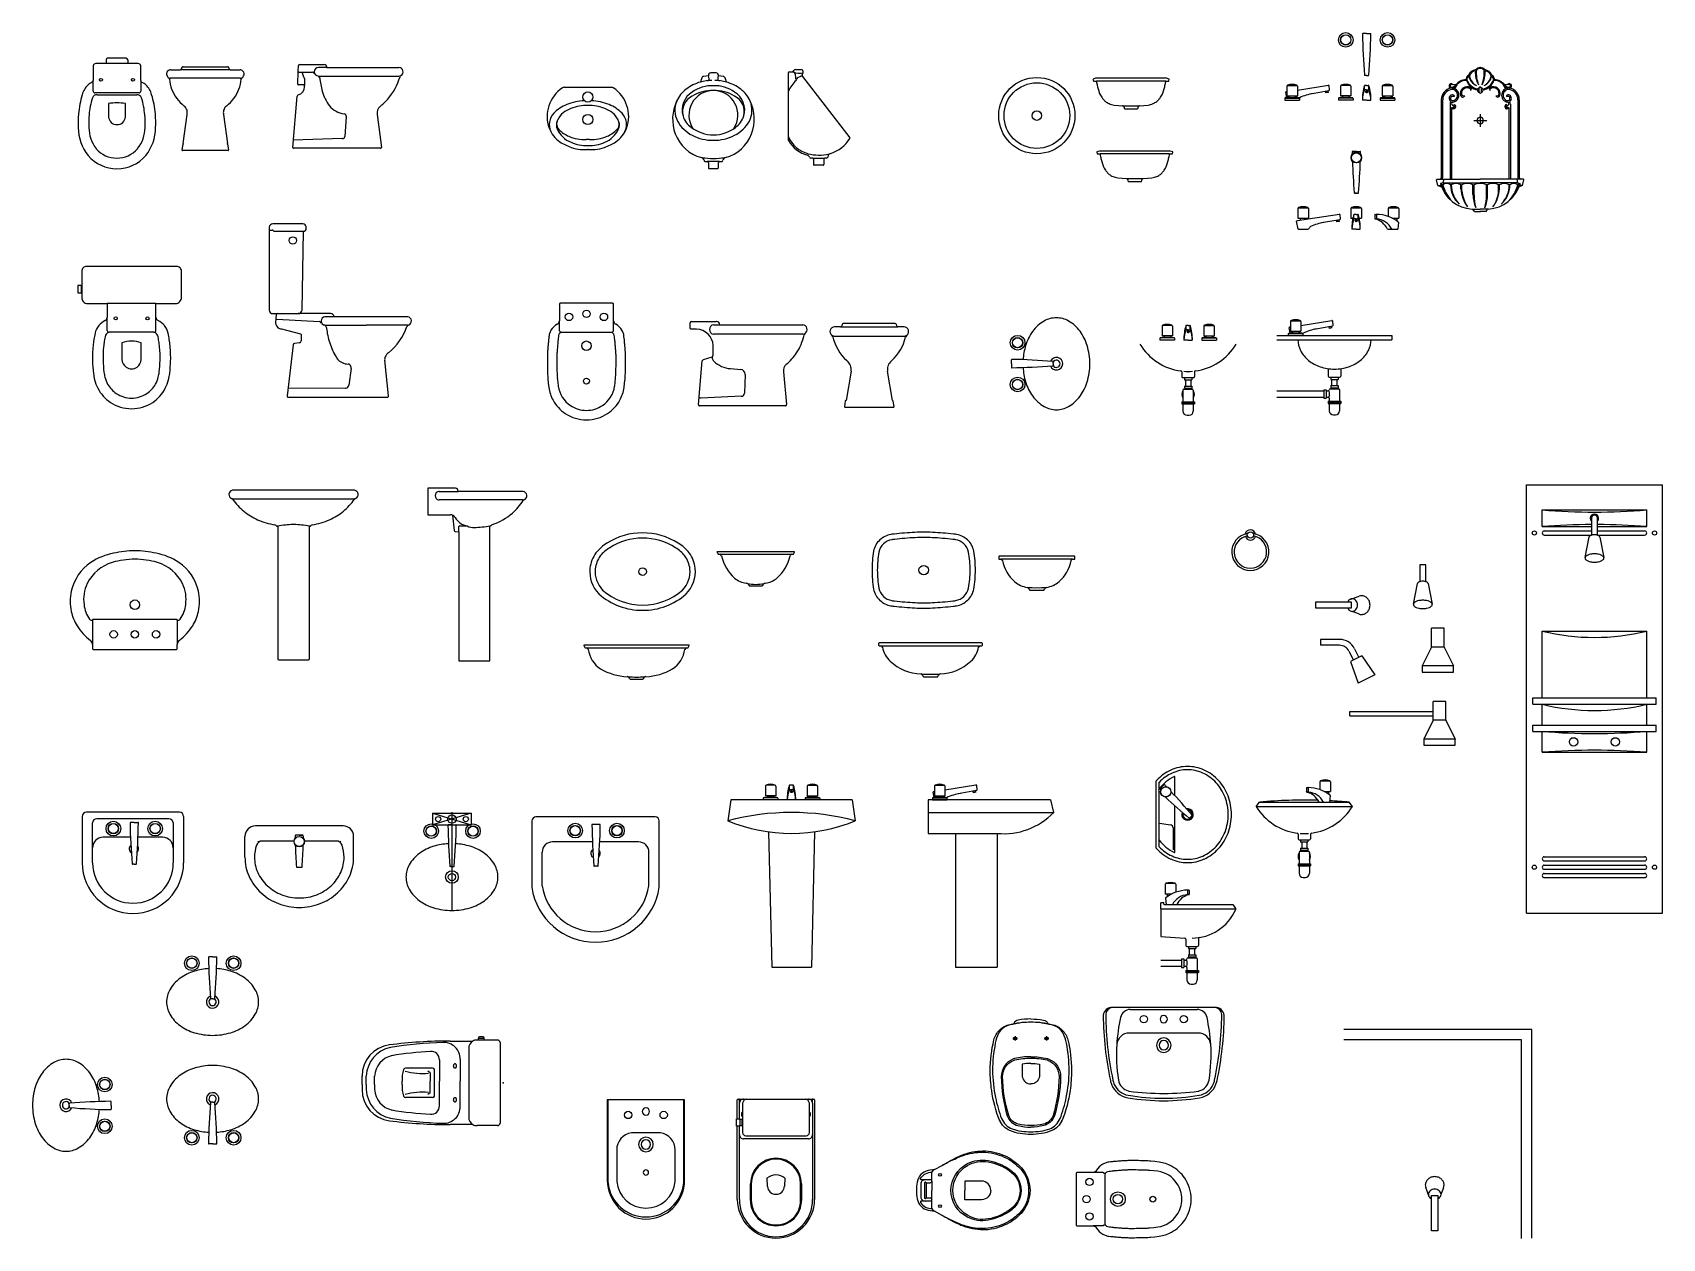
# Model space of a CAD drawing. Extents: x 39.13 to 46.93, y 83.64 to 89.41.
import ezdxf

# ---------------------------------------------------------------- set-up
doc = ezdxf.new("R2010")
doc.units = 0
doc.header["$LTSCALE"] = 0.02
doc.header["$MEASUREMENT"] = 0
doc.layers.get('0').update_dxf_attribs({"linetype": 'CONTINUOUS'})

msp = doc.modelspace()

# ---------------------------------------------------------------- linework, layer by layer
for p, q in [((45.5109, 89.4035), (45.493, 89.4035)), ((45.5109, 89.4035), (45.5289, 89.4035)), ((39.418, 89.2492), (39.418, 89.1792)), ((39.5315, 89.2603), (39.4301, 89.2603)), ((39.4798, 89.2786), (39.4798, 89.2603)), ((39.5315, 89.2857), (39.4869, 89.2857)), ((39.5761, 89.2857), (39.5315, 89.2857)), ((39.6329, 89.2603), (39.5315, 89.2603)), ((39.5832, 89.2786), (39.5832, 89.2603)), ((39.6451, 89.1792), (39.6451, 89.2492)), ((39.7881, 89.2307), (39.8357, 89.2307)), ((39.9543, 89.2307), (39.8357, 89.2307)), ((39.8413, 89.2357), (39.8418, 89.2393)), ((39.8479, 89.2449), (39.9543, 89.2449)), ((39.9543, 89.2449), (40.0607, 89.2449)), ((40.0729, 89.2307), (39.9543, 89.2307)), ((40.0668, 89.2393), (40.0673, 89.2357)), ((40.0729, 89.2307), (40.1205, 89.2307)), ((40.3974, 89.161), (40.3979, 89.2219)), ((40.3979, 89.2219), (40.3999, 89.2503)), ((40.4014, 89.2188), (40.4673, 89.2188)), ((40.405, 89.2558), (40.5221, 89.2558)), ((40.426, 89.1948), (40.4177, 89.2188)), ((40.5363, 89.2411), (40.4952, 89.2411)), ((40.5363, 89.2411), (40.6881, 89.2411)), ((40.6881, 89.2411), (40.8809, 89.2411)), ((42.3855, 89.2157), (42.3728, 89.2157)), ((42.3981, 89.2157), (42.3855, 89.2157)), ((42.7444, 88.892), (42.7444, 89.2169)), ((42.7475, 89.22), (42.7637, 89.22)), ((42.7672, 89.222), (42.7698, 89.2271)), ((42.7785, 89.2129), (42.7785, 89.2129)), ((42.7789, 89.2316), (42.8053, 89.2316)), ((39.418, 89.128), (39.418, 89.1792)), ((39.6451, 89.1792), (39.6451, 89.128)), ((39.9543, 89.1896), (39.7875, 89.1896)), ((40.1211, 89.1896), (39.9543, 89.1896)), ((40.4263, 89.158), (40.4009, 89.158)), ((40.4283, 89.1888), (40.4293, 89.155)), ((40.4293, 89.1489), (40.4293, 89.155)), ((40.4952, 89.2006), (40.6881, 89.2006)), ((40.6881, 89.2006), (40.8809, 89.2006)), ((41.6718, 89.1467), (41.7849, 89.1467)), ((41.7849, 89.1467), (41.8979, 89.1467)), ((42.3277, 89.1879), (42.3236, 89.1716)), ((42.3616, 89.201), (42.3393, 89.199)), ((42.4316, 89.199), (42.4093, 89.201)), ((42.4473, 89.1716), (42.4432, 89.1879)), ((42.7761, 89.2098), (42.7784, 89.1901)), ((42.79, 89.1936), (42.8042, 89.1997)), ((42.8113, 89.1982), (43.0384, 88.9052)), ((44.2016, 89.1846), (44.2033, 89.1772)), ((44.2143, 89.19), (44.2023, 89.1858)), ((44.2043, 89.1764), (44.2177, 89.1764)), ((44.3839, 89.1901), (44.215, 89.1901)), ((44.3839, 89.1764), (44.2177, 89.1764)), ((44.2258, 89.1394), (44.2288, 89.1292)), ((44.5529, 89.1901), (44.3839, 89.1901)), ((44.5502, 89.1764), (44.3839, 89.1764)), ((44.539, 89.1292), (44.542, 89.1394)), ((44.5502, 89.1764), (44.5635, 89.1764)), ((44.5655, 89.1858), (44.5535, 89.19)), ((44.5645, 89.1772), (44.5662, 89.1846)), ((45.1297, 89.1519), (45.1297, 89.1053)), ((45.1324, 89.1553), (45.176, 89.1553)), ((45.1795, 89.1335), (45.3283, 89.1571)), ((45.1797, 89.1519), (45.1797, 89.1053)), ((45.3306, 89.1553), (45.3322, 89.1323)), ((45.3859, 89.1519), (45.3859, 89.1053)), ((45.4333, 89.1553), (45.3896, 89.1553)), ((45.4359, 89.1519), (45.4359, 89.1053)), ((45.5009, 89.1361), (45.5009, 89.1536)), ((45.5109, 89.1556), (45.5024, 89.1556)), ((45.5109, 89.2035), (45.5028, 89.2035)), ((45.5109, 89.1341), (45.5029, 89.1341)), ((45.5109, 89.2035), (45.5191, 89.2035)), ((45.5109, 89.1556), (45.5195, 89.1556)), ((45.5109, 89.1341), (45.5189, 89.1341)), ((45.5209, 89.1361), (45.5209, 89.1536)), ((45.5859, 89.1519), (45.5859, 89.1053)), ((45.5886, 89.1553), (45.6323, 89.1553)), ((45.6359, 89.1519), (45.6359, 89.1053)), ((45.9229, 89.1585), (45.924, 89.1613)), ((45.9347, 89.1426), (45.9311, 89.1465)), ((46.0546, 89.1477), (46.0542, 89.1477)), ((46.0546, 89.1477), (46.0542, 89.1477)), ((46.0546, 89.1477), (46.0549, 89.1477)), ((46.0546, 89.1477), (46.0549, 89.1477)), ((46.1744, 89.1426), (46.178, 89.1465)), ((46.1862, 89.1585), (46.1851, 89.1613)), ((39.6371, 89.1199), (39.4259, 89.1199)), ((39.4367, 89.1113), (39.5315, 89.1113)), ((39.491, 89.0687), (39.491, 89.0049)), ((39.5315, 89.1113), (39.6263, 89.1113)), ((39.5721, 89.0049), (39.5721, 89.0687)), ((40.3724, 88.8588), (40.3933, 89.1038)), ((44.2288, 89.1292), (44.2319, 89.1191)), ((44.3028, 89.0613), (44.3231, 89.0598)), ((44.3231, 89.0598), (44.3434, 89.0583)), ((44.3444, 89.0583), (44.4234, 89.0583)), ((44.4245, 89.0583), (44.4447, 89.0598)), ((44.4447, 89.0598), (44.465, 89.0613)), ((44.536, 89.1191), (44.539, 89.1292)), ((45.1197, 89.0937), (45.1197, 89.0853)), ((45.1197, 89.0853), (45.1897, 89.0853)), ((45.1206, 89.0953), (45.1889, 89.0953)), ((45.1287, 89.0969), (45.1235, 89.1225)), ((45.1252, 89.1249), (45.1297, 89.1256)), ((45.1297, 89.1053), (45.1797, 89.1053)), ((45.1397, 89.1053), (45.1397, 89.1)), ((45.1397, 89.0982), (45.1697, 89.0982)), ((45.1697, 89.1053), (45.1697, 89.1)), ((45.1897, 89.0937), (45.1897, 89.0853)), ((45.3305, 89.1302), (45.243, 89.1143)), ((45.3269, 89.1275), (45.3151, 89.1252)), ((45.3162, 89.1193), (45.3151, 89.1252)), ((45.3162, 89.1252), (45.3158, 89.1274)), ((45.328, 89.1216), (45.3162, 89.1193)), ((45.3256, 89.1272), (45.3252, 89.1292)), ((45.328, 89.1216), (45.3269, 89.1275)), ((45.3759, 89.0937), (45.3759, 89.0853)), ((45.4459, 89.0853), (45.3759, 89.0853)), ((45.4451, 89.0953), (45.3768, 89.0953)), ((45.4359, 89.1053), (45.3859, 89.1053)), ((45.3959, 89.1053), (45.3959, 89.1)), ((45.4259, 89.0982), (45.3959, 89.0982)), ((45.4259, 89.1053), (45.4259, 89.1)), ((45.4459, 89.0937), (45.4459, 89.0853)), ((45.5106, 89.0853), (45.4909, 89.0853)), ((45.5061, 89.1272), (45.5059, 89.1231)), ((45.5112, 89.0853), (45.5309, 89.0853)), ((45.5158, 89.1272), (45.5159, 89.1231)), ((45.5759, 89.0937), (45.5759, 89.0853)), ((45.5759, 89.0853), (45.6459, 89.0853)), ((45.5768, 89.0953), (45.6451, 89.0953)), ((45.5859, 89.1053), (45.6359, 89.1053)), ((45.5959, 89.1053), (45.5959, 89.1)), ((45.5959, 89.0982), (45.6259, 89.0982)), ((45.6259, 89.1053), (45.6259, 89.1)), ((45.6459, 89.0937), (45.6459, 89.0853)), ((45.868, 89.087), (45.868, 88.7138)), ((45.8746, 89.087), (45.8746, 88.7138)), ((45.9099, 89.0653), (45.9099, 88.7062)), ((45.9236, 89.0759), (45.9228, 89.0757)), ((45.9292, 89.1067), (45.9292, 89.1019)), ((46.0546, 89.1186), (46.0541, 89.1186)), ((46.0546, 89.1186), (46.0541, 89.1186)), ((46.0546, 89.1186), (46.055, 89.1186)), ((46.0546, 89.1186), (46.055, 89.1186)), ((46.1799, 89.1067), (46.1799, 89.1019)), ((46.1856, 89.0759), (46.1863, 89.0757)), ((46.1993, 89.0653), (46.1993, 88.7062)), ((46.2345, 89.087), (46.2345, 88.7138)), ((46.2411, 89.087), (46.2411, 88.7138)), ((39.8487, 88.8769), (39.8671, 89.0163)), ((40.0415, 89.0163), (40.0599, 88.8769)), ((40.629, 89.0054), (40.6219, 88.9107)), ((40.7765, 89.0171), (40.7968, 88.8589)), ((41.6373, 88.9831), (41.6361, 88.9796)), ((41.9336, 88.9796), (41.9324, 88.9831)), ((44.3542, 89.0441), (44.3629, 89.0441)), ((44.3629, 89.0441), (44.377, 89.0441)), ((44.377, 89.0441), (44.3839, 89.0441)), ((44.3839, 89.0441), (44.3909, 89.0441)), ((44.3909, 89.0441), (44.4049, 89.0441)), ((44.4049, 89.0441), (44.4136, 89.0441)), ((45.9176, 89.0505), (45.9176, 88.7062)), ((46.0239, 88.9877), (46.0852, 88.9877)), ((46.0546, 89.0184), (46.0546, 88.9571)), ((46.1915, 89.0505), (46.1915, 88.7062)), ((40.6098, 88.901), (40.3753, 88.8933)), ((39.8428, 88.8475), (39.8479, 88.8749)), ((39.8484, 88.8439), (39.8451, 88.8439)), ((39.9543, 88.8439), (39.8484, 88.8439)), ((40.0602, 88.8439), (39.9543, 88.8439)), ((40.0635, 88.8439), (40.0602, 88.8439)), ((40.0607, 88.8749), (40.0658, 88.8475)), ((40.7933, 88.8549), (40.3759, 88.8549)), ((41.7849, 88.8964), (41.7769, 88.8962)), ((41.7849, 88.8487), (41.7831, 88.8487)), ((41.7928, 88.8962), (41.7849, 88.8964)), ((41.7866, 88.8487), (41.7849, 88.8487)), ((44.2195, 88.8359), (44.2211, 88.8285)), ((44.2321, 88.8412), (44.2201, 88.8371)), ((44.2221, 88.8277), (44.2355, 88.8277)), ((44.4017, 88.8413), (44.2328, 88.8413)), ((44.4017, 88.8277), (44.2355, 88.8277)), ((44.5707, 88.8413), (44.4017, 88.8413)), ((44.568, 88.8277), (44.4017, 88.8277)), ((44.568, 88.8277), (44.5814, 88.8277)), ((44.5834, 88.8371), (44.5714, 88.8412)), ((44.5824, 88.8285), (44.584, 88.8359)), ((45.4617, 88.8397), (45.4437, 88.8397)), ((45.4437, 88.8397), (45.4797, 88.8397)), ((45.4617, 88.8397), (45.4797, 88.8397)), ((42.3464, 88.7915), (42.3561, 88.7915)), ((42.3855, 88.7915), (42.3586, 88.7915)), ((42.3611, 88.7864), (42.3611, 88.7611)), ((42.3642, 88.7581), (42.3855, 88.7581)), ((42.4123, 88.7915), (42.3855, 88.7915)), ((42.3855, 88.7581), (42.4067, 88.7581)), ((42.4098, 88.7611), (42.4098, 88.7864)), ((42.4148, 88.7915), (42.4245, 88.7915)), ((42.8605, 88.8069), (42.8514, 88.8069)), ((42.8635, 88.8074), (42.9152, 88.8074)), ((42.8651, 88.7765), (42.8651, 88.8033)), ((42.9107, 88.7734), (42.8681, 88.7734)), ((42.9137, 88.8033), (42.9137, 88.7765)), ((42.9259, 88.8069), (42.9168, 88.8069)), ((42.9345, 88.8201), (42.9325, 88.8125)), ((44.2436, 88.7907), (44.2466, 88.7805)), ((44.2466, 88.7805), (44.2497, 88.7704)), ((44.5538, 88.7704), (44.5568, 88.7805)), ((44.5568, 88.7805), (44.5599, 88.7907)), ((44.3206, 88.7126), (44.3409, 88.7111)), ((44.3409, 88.7111), (44.3612, 88.7096)), ((44.3622, 88.7096), (44.4413, 88.7096)), ((44.372, 88.6954), (44.3807, 88.6954)), ((44.3807, 88.6954), (44.3948, 88.6954)), ((44.3948, 88.6954), (44.4017, 88.6954)), ((44.4017, 88.6954), (44.4087, 88.6954)), ((44.4087, 88.6954), (44.4228, 88.6954)), ((44.4228, 88.6954), (44.4315, 88.6954)), ((44.4423, 88.7096), (44.4626, 88.7111)), ((44.4626, 88.7111), (44.4828, 88.7126)), ((45.8522, 88.6761), (45.8459, 88.7031)), ((45.8483, 88.7062), (46.0546, 88.7062)), ((45.8522, 88.6761), (45.8692, 88.6705)), ((45.8522, 88.6761), (45.8666, 88.6761)), ((45.8758, 88.6895), (45.8647, 88.6867)), ((45.8737, 88.6791), (45.8755, 88.6791)), ((45.8802, 88.7062), (45.8758, 88.6895)), ((45.8758, 88.6895), (46.0546, 88.6895)), ((45.9126, 88.6791), (45.9159, 88.6791)), ((45.9623, 88.6612), (45.9623, 88.6791)), ((45.9623, 88.6791), (45.9666, 88.6791)), ((45.9666, 88.6516), (45.9666, 88.6791)), ((46.0195, 88.6791), (46.025, 88.6791)), ((46.0195, 88.6342), (46.0195, 88.6791)), ((46.025, 88.6234), (46.025, 88.6791)), ((46.2608, 88.7062), (46.0546, 88.7062)), ((46.2333, 88.6895), (46.0546, 88.6895)), ((46.0896, 88.6791), (46.0841, 88.6791)), ((46.0841, 88.6228), (46.0841, 88.6791)), ((46.0896, 88.6336), (46.0896, 88.6791)), ((46.1468, 88.6791), (46.1425, 88.6791)), ((46.1425, 88.6516), (46.1425, 88.6791)), ((46.1468, 88.6612), (46.1468, 88.6791)), ((46.1965, 88.6791), (46.1932, 88.6791)), ((46.2289, 88.7062), (46.2333, 88.6895)), ((46.2333, 88.6895), (46.2445, 88.6867)), ((46.2354, 88.6791), (46.2336, 88.6791)), ((46.257, 88.6761), (46.2399, 88.6705)), ((46.257, 88.6761), (46.2425, 88.6761)), ((46.257, 88.6761), (46.2632, 88.7031)), ((45.4617, 88.6397), (45.4535, 88.6397)), ((45.4535, 88.6397), (45.4699, 88.6397)), ((45.4617, 88.6397), (45.4699, 88.6397)), ((45.1821, 88.5665), (45.1821, 88.5199)), ((45.1821, 88.5199), (45.2321, 88.5199)), ((45.1821, 88.5084), (45.2319, 88.5163)), ((45.1848, 88.5699), (45.2285, 88.5699)), ((45.1921, 88.5199), (45.1921, 88.51)), ((45.2221, 88.5199), (45.2221, 88.5146)), ((45.2319, 88.5163), (45.3807, 88.5399)), ((45.2321, 88.5665), (45.2321, 88.5199)), ((45.3829, 88.513), (45.2954, 88.4971)), ((45.3793, 88.5102), (45.3675, 88.508)), ((45.3686, 88.508), (45.3682, 88.5102)), ((45.378, 88.51), (45.3776, 88.512)), ((45.3804, 88.5043), (45.3793, 88.5102)), ((45.3831, 88.5381), (45.3846, 88.5151)), ((45.4355, 88.5665), (45.4355, 88.5199)), ((45.4355, 88.5199), (45.4452, 88.5199)), ((45.4382, 88.5699), (45.4818, 88.5699)), ((45.4503, 88.5189), (45.4503, 88.5364)), ((45.4603, 88.5384), (45.4518, 88.5384)), ((45.4603, 88.5169), (45.4523, 88.5169)), ((45.4555, 88.51), (45.4553, 88.5059)), ((45.4603, 88.5384), (45.4689, 88.5384)), ((45.4603, 88.5169), (45.4683, 88.5169)), ((45.4652, 88.51), (45.4653, 88.5059)), ((45.4703, 88.5189), (45.4703, 88.5364)), ((45.4754, 88.5199), (45.4855, 88.5199)), ((45.4855, 88.5665), (45.4855, 88.5199)), ((45.5502, 88.5364), (45.5502, 88.5189)), ((45.5502, 88.5185), (45.5502, 88.5189)), ((45.5522, 88.5384), (45.5564, 88.5384)), ((45.5522, 88.5169), (45.5564, 88.5169)), ((45.5584, 88.5384), (45.5564, 88.5384)), ((45.5584, 88.5364), (45.5584, 88.5189)), ((45.6142, 88.5665), (45.6142, 88.5283)), ((45.6169, 88.5699), (45.6606, 88.5699)), ((45.6338, 88.5199), (45.6642, 88.5199)), ((45.6554, 88.5197), (45.6554, 88.5069)), ((45.6642, 88.5665), (45.6642, 88.5199)), ((46.0153, 88.5635), (46.0546, 88.5635)), ((46.0267, 88.5521), (46.0197, 88.5635)), ((46.0267, 88.5521), (46.0546, 88.5521)), ((46.0938, 88.5635), (46.0546, 88.5635)), ((46.0824, 88.5521), (46.0546, 88.5521)), ((46.0824, 88.5521), (46.0894, 88.5635)), ((40.2601, 88.4775), (40.2601, 88.4633)), ((40.2601, 88.4633), (40.2601, 88.0798)), ((40.2601, 88.4633), (40.2748, 88.4633)), ((40.4213, 88.4932), (40.2773, 88.4932)), ((40.2885, 88.4572), (40.4243, 88.4572)), ((40.4172, 88.0796), (40.4243, 88.4572)), ((40.4243, 88.4572), (40.4299, 88.4572)), ((45.1835, 88.4681), (45.1759, 88.5053)), ((45.1776, 88.5076), (45.1821, 88.5084)), ((45.1835, 88.4681), (45.2323, 88.4681)), ((45.3686, 88.5021), (45.3675, 88.508)), ((45.3804, 88.5043), (45.3686, 88.5021)), ((45.46, 88.4681), (45.4403, 88.4681)), ((45.4606, 88.4681), (45.4803, 88.4681)), ((45.6101, 88.4681), (45.6605, 88.4681)), ((45.6632, 88.4999), (45.6604, 88.4675)), ((39.6015, 88.2889), (39.3862, 88.2889)), ((39.8167, 88.2889), (39.6015, 88.2889)), ((39.345, 88.1977), (39.345, 88.1622)), ((39.3612, 88.1977), (39.345, 88.1977)), ((39.3612, 88.1957), (39.3612, 88.1977)), ((39.3627, 88.2658), (39.3627, 88.1957)), ((39.8402, 88.1419), (39.8402, 88.2658)), ((39.345, 88.1622), (39.3612, 88.1622)), ((39.3627, 88.1957), (39.3612, 88.1957)), ((39.3612, 88.1653), (39.3612, 88.1957)), ((39.3612, 88.1653), (39.3627, 88.1653)), ((39.3612, 88.1622), (39.3612, 88.1653)), ((39.3627, 88.1957), (39.3627, 88.1653)), ((39.3627, 88.1653), (39.3627, 88.1419)), ((39.3911, 88.1115), (39.4849, 88.1115)), ((39.4849, 88.1115), (39.4849, 88.0441)), ((39.718, 88.1115), (39.4849, 88.1115)), ((39.4849, 87.9818), (39.4849, 88.0441)), ((39.718, 88.1115), (39.8118, 88.1115)), ((39.718, 88.0441), (39.718, 88.1115)), ((39.718, 87.9818), (39.718, 88.0441)), ((40.2765, 88.0634), (40.2986, 88.0634)), ((40.2935, 88.0595), (40.2905, 88.0198)), ((40.2986, 88.0634), (40.3985, 88.0634)), ((40.5541, 88.0634), (40.3985, 88.0634)), ((40.5703, 88.0482), (40.5262, 88.0482)), ((40.7244, 88.0482), (40.5703, 88.0482)), ((40.9226, 88.0482), (40.7244, 88.0482)), ((41.6482, 88.1073), (41.6482, 88.0292)), ((41.778, 88.1128), (41.6538, 88.1128)), ((41.9021, 88.1128), (41.778, 88.1128)), ((41.9077, 88.0292), (41.9077, 88.1073)), ((39.4965, 87.9742), (39.4946, 87.9743)), ((39.6015, 87.9742), (39.4965, 87.9742)), ((39.7064, 87.9742), (39.6015, 87.9742)), ((39.7083, 87.9743), (39.7064, 87.9742)), ((40.2966, 88.036), (40.5003, 88.0249)), ((40.3136, 87.9911), (40.3168, 87.9903)), ((40.3181, 87.99), (40.4098, 87.9668)), ((40.4132, 87.963), (40.4132, 87.9331)), ((40.5262, 88.0076), (40.7244, 88.0076)), ((40.9226, 88.0076), (40.7244, 88.0076)), ((41.6482, 87.9825), (41.6482, 88.0292)), ((41.6483, 87.981), (41.6482, 87.9825)), ((41.778, 87.9724), (41.6592, 87.9724)), ((41.8967, 87.9724), (41.778, 87.9724)), ((41.9076, 87.981), (41.9077, 87.9825)), ((41.9077, 87.9825), (41.9077, 88.0292)), ((42.2746, 87.9921), (42.2746, 88.02)), ((42.305, 87.989), (42.2776, 87.989)), ((42.2806, 88.026), (42.3992, 88.026)), ((42.3861, 88.0098), (42.416, 88.0098)), ((42.6, 87.9647), (42.3861, 87.9647)), ((42.416, 88.0098), (42.6, 88.0098)), ((42.6, 88.0098), (42.8139, 88.0098)), ((42.8139, 87.9647), (42.6, 87.9647)), ((42.9942, 88.0004), (42.9648, 88.0004)), ((42.9942, 88.0004), (43.131, 88.0004)), ((43.0013, 88.012), (42.9997, 88.0049)), ((43.131, 88.0156), (43.0063, 88.0156)), ((43.2557, 88.0156), (43.131, 88.0156)), ((43.131, 88.0004), (43.2679, 88.0004)), ((43.2623, 88.0049), (43.2608, 88.012)), ((43.2973, 88.0004), (43.2679, 88.0004)), ((44.5318, 88.0034), (44.5318, 87.9568)), ((44.5791, 88.0068), (44.5355, 88.0068)), ((44.5818, 88.0034), (44.5818, 87.9568)), ((44.6468, 87.9877), (44.6468, 88.0052)), ((44.6568, 88.0072), (44.6483, 88.0072)), ((44.6568, 87.9857), (44.6488, 87.9857)), ((44.652, 87.9787), (44.6518, 87.9746)), ((44.6568, 88.0072), (44.6654, 88.0072)), ((44.6568, 87.9857), (44.6648, 87.9857)), ((44.6617, 87.9787), (44.6618, 87.9746)), ((44.6668, 87.9877), (44.6668, 88.0052)), ((44.7318, 88.0034), (44.7318, 87.9568)), ((44.7345, 88.0068), (44.7781, 88.0068)), ((44.7818, 88.0034), (44.7818, 87.9568)), ((45.1362, 87.967), (45.1362, 87.9586)), ((45.137, 87.9686), (45.2053, 87.9686)), ((45.1452, 87.9702), (45.14, 87.9958)), ((45.1417, 87.9982), (45.1462, 87.9989)), ((45.1462, 88.0252), (45.1462, 87.9786)), ((45.1462, 87.9786), (45.1962, 87.9786)), ((45.1489, 88.0286), (45.1925, 88.0286)), ((45.1562, 87.9786), (45.1562, 87.9734)), ((45.1562, 87.9715), (45.1862, 87.9715)), ((45.1862, 87.9786), (45.1862, 87.9734)), ((45.1959, 88.0068), (45.3448, 88.0304)), ((45.1962, 88.0252), (45.1962, 87.9786)), ((45.2062, 87.967), (45.2062, 87.9586)), ((45.347, 88.0035), (45.2595, 87.9876)), ((45.3434, 88.0008), (45.3316, 87.9986)), ((45.3327, 87.9927), (45.3316, 87.9986)), ((45.3327, 87.9985), (45.3323, 88.0007)), ((45.3445, 87.9949), (45.3327, 87.9927)), ((45.342, 88.0005), (45.3417, 88.0025)), ((45.3445, 87.9949), (45.3434, 88.0008)), ((45.3471, 88.0286), (45.3486, 88.0056)), ((39.5553, 87.923), (39.5553, 87.8429)), ((39.6476, 87.8429), (39.6476, 87.923)), ((40.3752, 87.9139), (40.3454, 87.6691)), ((40.4056, 87.924), (40.3809, 87.9205)), ((42.384, 87.8637), (42.384, 87.911)), ((42.9648, 87.9548), (43.131, 87.9548)), ((43.131, 87.9548), (43.2973, 87.9548)), ((44.5218, 87.9452), (44.5218, 87.9368)), ((44.5918, 87.9368), (44.5218, 87.9368)), ((44.591, 87.9468), (44.5227, 87.9468)), ((44.5818, 87.9568), (44.5318, 87.9568)), ((44.5418, 87.9568), (44.5418, 87.9516)), ((44.5718, 87.9497), (44.5418, 87.9497)), ((44.5718, 87.9568), (44.5718, 87.9516)), ((44.5918, 87.9452), (44.5918, 87.9368)), ((44.6565, 87.9368), (44.6368, 87.9368)), ((44.6571, 87.9368), (44.6768, 87.9368)), ((44.7218, 87.9452), (44.7218, 87.9368)), ((44.7218, 87.9368), (44.7918, 87.9368)), ((44.7227, 87.9468), (44.791, 87.9468)), ((44.7318, 87.9568), (44.7818, 87.9568)), ((44.7418, 87.9568), (44.7418, 87.9516)), ((44.7418, 87.9497), (44.7718, 87.9497)), ((44.7718, 87.9568), (44.7718, 87.9516)), ((44.7918, 87.9452), (44.7918, 87.9368)), ((45.0818, 87.9586), (45.6318, 87.9586)), ((45.0818, 87.9386), (45.6318, 87.9386)), ((45.1362, 87.9586), (45.2062, 87.9586)), ((45.6318, 87.9586), (45.6318, 87.9386)), ((40.8307, 87.6691), (40.8126, 87.8398)), ((42.3136, 87.6276), (42.3323, 87.837)), ((42.3323, 87.837), (42.3323, 87.8375)), ((42.3374, 87.8431), (42.3787, 87.8561)), ((43.0231, 87.8382), (43.0296, 87.8321)), ((43.2324, 87.8321), (43.239, 87.8382)), ((43.8109, 87.8241), (43.8109, 87.8421)), ((43.8109, 87.8241), (43.8109, 87.8062)), ((44.0109, 87.8241), (44.0109, 87.8323)), ((44.0109, 87.8241), (44.0109, 87.816)), ((40.6519, 87.8013), (40.6407, 87.7202)), ((41.5935, 87.7504), (41.5955, 87.7302)), ((41.5955, 87.7302), (41.598, 87.7099)), ((41.6386, 87.7542), (41.6405, 87.7352)), ((41.6405, 87.7352), (41.6429, 87.7159)), ((41.913, 87.7159), (41.9154, 87.7352)), ((41.9154, 87.7352), (41.9173, 87.7542)), ((41.9579, 87.7099), (41.9604, 87.7302)), ((41.9604, 87.7302), (41.9624, 87.7504)), ((42.4672, 87.8), (42.5158, 87.7959)), ((42.5376, 87.7721), (42.5341, 87.6819)), ((42.7201, 87.7843), (42.7353, 87.6276)), ((43.0438, 87.7875), (43.0201, 87.6481)), ((43.242, 87.6481), (43.2182, 87.7875)), ((44.6265, 87.7841), (44.6265, 87.7618)), ((44.6315, 87.7568), (44.6815, 87.7568)), ((44.639, 87.7568), (44.639, 87.7468)), ((44.639, 87.7568), (44.674, 87.7568)), ((44.639, 87.7468), (44.674, 87.7468)), ((44.644, 87.7468), (44.644, 87.7168)), ((44.644, 87.7468), (44.644, 87.7168)), ((44.669, 87.7468), (44.669, 87.7168)), ((44.674, 87.7568), (44.674, 87.7468)), ((44.6865, 87.7841), (44.6865, 87.7618)), ((45.3268, 87.8), (45.3268, 87.7636)), ((45.3318, 87.7586), (45.3818, 87.7586)), ((45.3393, 87.7586), (45.3393, 87.7486)), ((45.3393, 87.7586), (45.3568, 87.7586)), ((45.3393, 87.7486), (45.3568, 87.7486)), ((45.3443, 87.7186), (45.3443, 87.7486)), ((45.3568, 87.7586), (45.3743, 87.7586)), ((45.3568, 87.7486), (45.3743, 87.7486)), ((45.3693, 87.7186), (45.3693, 87.7486)), ((45.3743, 87.7586), (45.3743, 87.7486)), ((45.3868, 87.8), (45.3868, 87.7636)), ((40.6247, 87.706), (40.3497, 87.7045)), ((40.3505, 87.6635), (40.8257, 87.6635)), ((42.3249, 87.6591), (42.3164, 87.6591)), ((42.3259, 87.6591), (42.3249, 87.6591)), ((42.5199, 87.6677), (42.3259, 87.6591)), ((44.6315, 87.6968), (44.6315, 87.6418)), ((44.6365, 87.7018), (44.6765, 87.7018)), ((44.639, 87.7168), (44.639, 87.7068)), ((44.639, 87.7168), (44.674, 87.7168)), ((44.639, 87.7068), (44.674, 87.7068)), ((44.644, 87.7068), (44.644, 87.7018)), ((44.644, 87.7068), (44.644, 87.7018)), ((44.669, 87.7068), (44.669, 87.7018)), ((44.674, 87.7168), (44.674, 87.7068)), ((44.6815, 87.6968), (44.6815, 87.6418)), ((45.0818, 87.6936), (45.3068, 87.6936)), ((45.0818, 87.6636), (45.3068, 87.6636)), ((45.3068, 87.6986), (45.3168, 87.6986)), ((45.3068, 87.6986), (45.3068, 87.6586)), ((45.3068, 87.6586), (45.3168, 87.6586)), ((45.3168, 87.6986), (45.3168, 87.6586)), ((45.3168, 87.6936), (45.3268, 87.6936)), ((45.3168, 87.6636), (45.3268, 87.6636)), ((45.3268, 87.6636), (45.3282, 87.6636)), ((45.3318, 87.6986), (45.3318, 87.6986)), ((45.3318, 87.6986), (45.3318, 87.6986)), ((45.3318, 87.6586), (45.3318, 87.6436)), ((45.3368, 87.7036), (45.3768, 87.7036)), ((45.3393, 87.7186), (45.3393, 87.7086)), ((45.3393, 87.7186), (45.3568, 87.7186)), ((45.3393, 87.7086), (45.3568, 87.7086)), ((45.3418, 87.7086), (45.3418, 87.7036)), ((45.3568, 87.7186), (45.3743, 87.7186)), ((45.3568, 87.7086), (45.3743, 87.7086)), ((45.3718, 87.7086), (45.3718, 87.7036)), ((45.3743, 87.7186), (45.3743, 87.7086)), ((45.3818, 87.6986), (45.3818, 87.6436)), ((42.7302, 87.6221), (42.3186, 87.6221)), ((43.0165, 87.6445), (43.0119, 87.6192)), ((43.0155, 87.6152), (43.0205, 87.6152)), ((43.0165, 87.6446), (43.0165, 87.6445)), ((43.0205, 87.6152), (43.131, 87.6152)), ((43.131, 87.6152), (43.2416, 87.6152)), ((43.2416, 87.6152), (43.2466, 87.6152)), ((43.2456, 87.6445), (43.2455, 87.6446)), ((43.2501, 87.6192), (43.2456, 87.6445)), ((44.6265, 87.6418), (44.6265, 87.6318)), ((44.6265, 87.6418), (44.6865, 87.6418)), ((44.6265, 87.6368), (44.6865, 87.6368)), ((44.6265, 87.6318), (44.6865, 87.6318)), ((44.6315, 87.6318), (44.6315, 87.5968)), ((44.6515, 87.5768), (44.6615, 87.5768)), ((44.6815, 87.6318), (44.6815, 87.5968)), ((44.6865, 87.6418), (44.6865, 87.6318)), ((45.3268, 87.6436), (45.3268, 87.6336)), ((45.3268, 87.6436), (45.3868, 87.6436)), ((45.3268, 87.6386), (45.3868, 87.6386)), ((45.3268, 87.6336), (45.3868, 87.6336)), ((45.3318, 87.6336), (45.3318, 87.5986)), ((45.3518, 87.5786), (45.3618, 87.5786)), ((45.3818, 87.6336), (45.3818, 87.5986)), ((45.3868, 87.6436), (45.3868, 87.6336)), ((40.1652, 87.2178), (40.0862, 87.2178)), ((40.3766, 87.2178), (40.1652, 87.2178)), ((40.5879, 87.2178), (40.3766, 87.2178)), ((40.6669, 87.2178), (40.5879, 87.2178)), ((41.0186, 87.2281), (41.0186, 87.1004)), ((41.1493, 87.2281), (41.0186, 87.2281)), ((41.0728, 87.2119), (41.1635, 87.2119)), ((41.2732, 87.2119), (41.1635, 87.2119)), ((41.4736, 87.2119), (41.2732, 87.2119)), ((46.276, 85.1936), (46.276, 87.2436)), ((46.276, 87.2436), (46.926, 87.2436)), ((46.926, 85.1936), (46.926, 87.2436)), ((40.0858, 87.1773), (40.3766, 87.1773)), ((40.3766, 87.1773), (40.6673, 87.1773)), ((41.2732, 87.1714), (41.0727, 87.1714)), ((41.4737, 87.1714), (41.2732, 87.1714)), ((46.351, 87.1236), (46.851, 87.1236)), ((46.351, 87.0436), (46.351, 87.1236)), ((46.851, 87.0436), (46.851, 87.1236)), ((40.2934, 87.0485), (40.2939, 87.0479)), ((40.3005, 87.0463), (40.3005, 86.4119)), ((40.3775, 87.0536), (40.3744, 87.0535)), ((40.4526, 86.4119), (40.4526, 87.0463)), ((40.4592, 87.0479), (40.4597, 87.0485)), ((41.0186, 87.1004), (41.1267, 87.1004)), ((41.1372, 87.0984), (41.1453, 87.0254)), ((41.1681, 87.0188), (41.1681, 87.0436)), ((41.1716, 87.0472), (41.2076, 87.0472)), ((41.3161, 86.405), (41.3161, 87.0472)), ((46.351, 87.0436), (46.586, 87.0436)), ((46.586, 87.0836), (46.586, 87.0025)), ((46.616, 87.0025), (46.616, 87.0836)), ((46.616, 87.0436), (46.851, 87.0436)), ((41.1504, 87.0198), (41.1681, 87.0188)), ((41.1681, 87.0188), (41.1676, 86.4009)), ((46.361, 87.0236), (46.586, 87.0236)), ((46.361, 87.0036), (46.586, 87.0036)), ((46.5563, 86.8957), (46.5761, 86.9944)), ((46.616, 87.0236), (46.841, 87.0236)), ((46.616, 87.0036), (46.841, 87.0036)), ((46.626, 86.9937), (46.6458, 86.8955)), ((42.4028, 86.9209), (42.4078, 86.9123)), ((42.5883, 86.9234), (42.4043, 86.9234)), ((42.4098, 86.9113), (42.4159, 86.9113)), ((42.4159, 86.9113), (42.5883, 86.9113)), ((42.7723, 86.9234), (42.5883, 86.9234)), ((42.5883, 86.9113), (42.7606, 86.9113)), ((42.7606, 86.9113), (42.7667, 86.9113)), ((42.7687, 86.9123), (42.7738, 86.9209)), ((43.7504, 86.8986), (43.7504, 86.8905)), ((43.9329, 86.9016), (43.7534, 86.9016)), ((43.7534, 86.8874), (43.7613, 86.8874)), ((43.7678, 86.8874), (43.7613, 86.8874)), ((43.9329, 86.8874), (43.7678, 86.8874)), ((44.1123, 86.9016), (43.9329, 86.9016)), ((44.0979, 86.8874), (43.9329, 86.8874)), ((44.1044, 86.8874), (44.0979, 86.8874)), ((44.1044, 86.8874), (44.1123, 86.8874)), ((44.1153, 86.8905), (44.1153, 86.8986)), ((45.7647, 86.8612), (45.7647, 86.7802)), ((45.7947, 86.8612), (45.7647, 86.8612)), ((45.7947, 86.7802), (45.7947, 86.8612)), ((42.5589, 86.7597), (42.5883, 86.7597)), ((42.5883, 86.7597), (42.6177, 86.7597)), ((43.8965, 86.7456), (43.898, 86.7409)), ((43.8999, 86.7394), (43.9329, 86.7394)), ((43.9329, 86.7394), (43.9658, 86.7394)), ((43.9678, 86.7409), (43.9692, 86.7456)), ((45.7349, 86.6733), (45.7547, 86.7721)), ((45.8046, 86.7714), (45.8245, 86.6731)), ((45.2672, 86.6832), (45.4372, 86.6832)), ((45.2672, 86.6532), (45.2672, 86.6832)), ((45.4372, 86.6532), (45.2672, 86.6532)), ((45.4352, 86.697), (45.4753, 86.7112)), ((45.4372, 86.6832), (45.4372, 86.6532)), ((45.4741, 86.6257), (45.4422, 86.6382)), ((39.4144, 86.5955), (39.4144, 86.4797)), ((39.42, 86.6001), (39.6172, 86.6001)), ((39.6172, 86.6001), (39.8144, 86.6001)), ((39.8199, 86.5955), (39.8199, 86.4797)), ((43.176, 86.4845), (43.176, 86.4764)), ((43.4243, 86.4875), (43.179, 86.4875)), ((43.6697, 86.4875), (43.4243, 86.4875)), ((43.6727, 86.4764), (43.6727, 86.4845)), ((45.3819, 86.5037), (45.2896, 86.5037)), ((45.2896, 86.5037), (45.2896, 86.4759)), ((45.8219, 86.467), (45.8219, 86.557)), ((45.8819, 86.557), (45.8219, 86.557)), ((45.8819, 86.467), (45.8819, 86.557)), ((46.351, 86.5436), (46.851, 86.5436)), ((46.351, 86.2236), (46.351, 86.5436)), ((46.851, 86.2236), (46.851, 86.5436)), ((39.4144, 86.4797), (39.4144, 86.4603)), ((39.419, 86.4561), (39.6172, 86.4561)), ((39.6172, 86.4561), (39.8154, 86.4561)), ((39.8199, 86.4603), (39.8199, 86.4797)), ((40.3056, 86.4068), (40.3766, 86.4068)), ((40.3766, 86.4068), (40.4475, 86.4068)), ((41.7658, 86.4741), (41.7703, 86.465)), ((42.0177, 86.4766), (41.7673, 86.4766)), ((41.7719, 86.4641), (41.7792, 86.4641)), ((41.7792, 86.4641), (42.0177, 86.4641)), ((42.2681, 86.4766), (42.0177, 86.4766)), ((42.0177, 86.4641), (42.2562, 86.4641)), ((42.2562, 86.4641), (42.2635, 86.4641)), ((42.265, 86.465), (42.2696, 86.4741)), ((43.179, 86.4733), (43.1869, 86.4733)), ((43.1869, 86.4733), (43.1934, 86.4733)), ((43.1934, 86.4733), (43.4243, 86.4733)), ((43.4243, 86.4733), (43.6553, 86.4733)), ((43.6553, 86.4733), (43.6618, 86.4733)), ((43.6618, 86.4733), (43.6697, 86.4733)), ((45.3808, 86.4759), (45.2896, 86.4759)), ((45.4255, 86.4483), (45.4474, 86.4046)), ((45.4876, 86.4247), (45.434, 86.3979)), ((45.4535, 86.4595), (45.4742, 86.418)), ((45.4876, 86.4247), (45.5496, 86.3337)), ((45.8219, 86.467), (45.7769, 86.377)), ((45.8819, 86.467), (45.8219, 86.467)), ((45.8819, 86.467), (45.9269, 86.377)), ((41.1676, 86.4009), (41.312, 86.4009)), ((43.388, 86.3315), (43.3894, 86.3268)), ((43.3914, 86.3253), (43.4243, 86.3253)), ((43.4243, 86.3253), (43.4573, 86.3253)), ((43.4592, 86.3268), (43.4607, 86.3315)), ((45.434, 86.3979), (45.4696, 86.2937)), ((45.5496, 86.3337), (45.4696, 86.2937)), ((45.7769, 86.377), (45.7769, 86.347)), ((45.9269, 86.377), (45.7769, 86.377)), ((45.7769, 86.347), (45.9269, 86.347)), ((45.9269, 86.347), (45.9269, 86.377)), ((41.9888, 86.3129), (42.0177, 86.3129)), ((42.0177, 86.3129), (42.0466, 86.3129)), ((45.8298, 86.1172), (45.8298, 86.2072)), ((45.8898, 86.2072), (45.8298, 86.2072)), ((45.8898, 86.1172), (45.8898, 86.2072)), ((46.306, 86.2236), (46.896, 86.2236)), ((46.306, 86.1936), (46.306, 86.2236)), ((46.306, 86.1936), (46.896, 86.1936)), ((46.351, 86.0936), (46.351, 86.1936)), ((46.851, 86.0936), (46.851, 86.1936)), ((46.896, 86.1936), (46.896, 86.2236)), ((45.4298, 86.1385), (45.4298, 86.1585)), ((45.4298, 86.1585), (45.8298, 86.1585)), ((45.4298, 86.1385), (45.8298, 86.1385)), ((45.8298, 86.1172), (45.7848, 86.0272)), ((45.8898, 86.1172), (45.8298, 86.1172)), ((45.8898, 86.1172), (45.9348, 86.0272)), ((46.306, 86.0936), (46.896, 86.0936)), ((46.306, 86.0636), (46.306, 86.0936)), ((46.896, 86.0636), (46.896, 86.0936)), ((45.7848, 86.0272), (45.7848, 85.9972)), ((45.9348, 86.0272), (45.7848, 86.0272)), ((45.9348, 85.9972), (45.9348, 86.0272)), ((46.306, 86.0636), (46.896, 86.0636)), ((46.351, 85.9636), (46.351, 86.0636)), ((46.851, 85.9636), (46.851, 86.0636)), ((45.7848, 85.9972), (45.9348, 85.9972)), ((46.351, 85.9636), (46.851, 85.9636)), ((42.6339, 85.8022), (42.6339, 85.7556)), ((42.6812, 85.8056), (42.6376, 85.8056)), ((42.6839, 85.8022), (42.6839, 85.7556)), ((42.7489, 85.7864), (42.7489, 85.8039)), ((42.7669, 85.8059), (42.7503, 85.8059)), ((42.7669, 85.7844), (42.7509, 85.7844)), ((42.7689, 85.7864), (42.7689, 85.8039)), ((42.8339, 85.8022), (42.8339, 85.7556)), ((42.8366, 85.8056), (42.8802, 85.8056)), ((42.8839, 85.8022), (42.8839, 85.7556)), ((43.443, 85.8023), (43.443, 85.7557)), ((43.4457, 85.8057), (43.4893, 85.8057)), ((43.4927, 85.7839), (43.6416, 85.8075)), ((43.493, 85.8023), (43.493, 85.7557)), ((43.6438, 85.7806), (43.5562, 85.7648)), ((43.6388, 85.7777), (43.6384, 85.7796)), ((43.6439, 85.8057), (43.6454, 85.7827)), ((44.5039, 85.5047), (44.5039, 85.8266)), ((44.5157, 85.7828), (44.5411, 85.8082)), ((44.5284, 85.7955), (44.5157, 85.7828)), ((44.5189, 85.7859), (44.5189, 85.8208)), ((44.5284, 85.7955), (44.5411, 85.8082)), ((44.5939, 85.7554), (44.5939, 85.8481)), ((45.2235, 85.793), (45.2235, 85.7755)), ((45.2255, 85.795), (45.2297, 85.795)), ((45.2317, 85.795), (45.2297, 85.795)), ((45.2317, 85.793), (45.2317, 85.7755)), ((45.2876, 85.823), (45.2876, 85.7848)), ((45.2903, 85.8264), (45.3339, 85.8264)), ((45.3376, 85.823), (45.3376, 85.7764)), ((42.4692, 85.7356), (42.4542, 85.6356)), ((43.0492, 85.7356), (42.4692, 85.7356)), ((42.6239, 85.7439), (42.6239, 85.7356)), ((42.693, 85.7456), (42.6247, 85.7456)), ((42.6839, 85.7556), (42.6339, 85.7556)), ((42.6439, 85.7556), (42.6439, 85.7503)), ((42.6739, 85.7485), (42.6439, 85.7485)), ((42.6739, 85.7556), (42.6739, 85.7503)), ((42.6939, 85.7439), (42.6939, 85.7356)), ((42.754, 85.7775), (42.7539, 85.7734)), ((42.7637, 85.7775), (42.7639, 85.7734)), ((42.8239, 85.7439), (42.8239, 85.7356)), ((42.8247, 85.7456), (42.893, 85.7456)), ((42.8339, 85.7556), (42.8839, 85.7556)), ((42.8439, 85.7556), (42.8439, 85.7503)), ((42.8439, 85.7485), (42.8739, 85.7485)), ((42.8739, 85.7556), (42.8739, 85.7503)), ((42.8939, 85.7439), (42.8939, 85.7356)), ((43.0492, 85.7356), (43.0642, 85.6356)), ((43.4134, 85.7356), (43.4134, 85.5756)), ((43.9984, 85.7356), (43.4134, 85.7356)), ((43.433, 85.7441), (43.433, 85.7357)), ((43.433, 85.7357), (43.503, 85.7357)), ((43.4338, 85.7457), (43.5021, 85.7457)), ((43.442, 85.7473), (43.4368, 85.7729)), ((43.4385, 85.7753), (43.443, 85.776)), ((43.443, 85.7557), (43.493, 85.7557)), ((43.453, 85.7557), (43.453, 85.7505)), ((43.453, 85.7487), (43.483, 85.7487)), ((43.483, 85.7557), (43.483, 85.7505)), ((43.503, 85.7441), (43.503, 85.7357)), ((43.6402, 85.7779), (43.6284, 85.7757)), ((43.6295, 85.7698), (43.6284, 85.7757)), ((43.6295, 85.7756), (43.629, 85.7778)), ((43.6413, 85.772), (43.6295, 85.7698)), ((43.6413, 85.772), (43.6402, 85.7779)), ((43.9984, 85.7356), (44.0134, 85.6756)), ((44.5189, 85.5106), (44.5189, 85.7769)), ((44.5939, 85.4832), (44.5939, 85.707)), ((44.9826, 85.7047), (44.9976, 85.7247)), ((44.9826, 85.7047), (45.4426, 85.7047)), ((44.9976, 85.7247), (45.4276, 85.7247)), ((45.2235, 85.775), (45.2235, 85.7755)), ((45.2255, 85.7735), (45.2297, 85.7735)), ((45.3071, 85.7764), (45.3376, 85.7764)), ((45.3287, 85.7763), (45.3287, 85.7634)), ((45.3365, 85.7564), (45.3338, 85.7246)), ((45.4426, 85.7047), (45.4276, 85.7247)), ((39.3654, 85.6568), (39.3654, 85.4343)), ((39.8304, 85.6768), (39.3854, 85.6768)), ((39.4148, 85.5068), (39.4148, 85.6255)), ((39.7804, 85.6455), (39.4348, 85.6455)), ((39.6143, 85.6283), (39.5963, 85.6283)), ((39.6143, 85.6283), (39.6322, 85.6283)), ((39.8004, 85.6255), (39.8004, 85.4343)), ((39.8504, 85.6568), (39.8504, 85.4343)), ((41.0418, 85.6715), (41.2268, 85.6165)), ((41.2268, 85.6715), (41.0418, 85.6165)), ((41.0418, 85.6715), (41.0418, 85.6165)), ((41.0418, 85.6715), (41.2268, 85.6715)), ((41.1343, 85.6765), (41.1343, 85.2065)), ((41.2268, 85.6715), (41.2268, 85.6165)), ((41.5164, 85.6348), (41.5164, 85.3176)), ((42.1064, 85.6548), (41.5364, 85.6548)), ((42.1264, 85.3176), (42.1264, 85.6348)), ((43.4134, 85.6756), (44.0134, 85.6756)), ((44.5196, 85.6246), (44.5723, 85.617)), ((44.664, 85.6483), (44.6756, 85.6598)), ((44.6698, 85.6541), (44.664, 85.6483)), ((44.6698, 85.6541), (44.6756, 85.6598)), ((39.5962, 85.5568), (39.4648, 85.5568)), ((39.7504, 85.5568), (39.6323, 85.5568)), ((40.1439, 85.4612), (40.1439, 85.5612)), ((40.6139, 85.6112), (40.1939, 85.6112)), ((40.4218, 85.5662), (40.3859, 85.5662)), ((40.4039, 85.5662), (40.3859, 85.5662)), ((40.4039, 85.5662), (40.4218, 85.5662)), ((40.6639, 85.4612), (40.6639, 85.5612)), ((41.0418, 85.6165), (41.2268, 85.6165)), ((41.1351, 85.6165), (41.1171, 85.6165)), ((41.1351, 85.6165), (41.1531, 85.6165)), ((41.842, 85.6186), (41.806, 85.6186)), ((42.649, 85.5831), (42.6642, 84.9356)), ((42.8694, 85.5831), (42.8542, 84.9356)), ((43.4134, 85.5756), (43.7434, 85.5756)), ((43.5434, 85.5756), (43.5434, 84.9356)), ((43.7434, 85.5756), (43.7434, 84.9356)), ((44.5852, 85.6022), (44.5852, 85.4965)), ((45.1826, 85.5719), (45.1826, 85.5497)), ((45.2426, 85.5719), (45.2426, 85.5497)), ((39.4148, 85.4343), (39.4148, 85.5068)), ((40.379, 85.5389), (40.2275, 85.5389)), ((40.5803, 85.5389), (40.4287, 85.5389)), ((41.5659, 85.325), (41.5659, 85.4848)), ((41.8065, 85.5348), (41.6159, 85.5348)), ((42.027, 85.5348), (41.8415, 85.5348)), ((42.077, 85.325), (42.077, 85.4848)), ((45.1876, 85.5447), (45.2376, 85.5447)), ((45.1876, 85.4847), (45.1876, 85.4297)), ((45.1926, 85.4897), (45.2326, 85.4897)), ((45.1951, 85.5447), (45.1951, 85.5347)), ((45.1951, 85.5447), (45.2301, 85.5447)), ((45.1951, 85.5347), (45.2301, 85.5347)), ((45.1951, 85.5047), (45.1951, 85.4947)), ((45.1951, 85.5047), (45.2301, 85.5047)), ((45.1951, 85.4947), (45.2301, 85.4947)), ((45.2001, 85.5347), (45.2001, 85.5047)), ((45.2001, 85.5347), (45.2001, 85.5047)), ((45.2001, 85.4947), (45.2001, 85.4897)), ((45.2001, 85.4947), (45.2001, 85.4897)), ((45.2251, 85.5347), (45.2251, 85.5047)), ((45.2251, 85.4947), (45.2251, 85.4897)), ((45.2301, 85.5447), (45.2301, 85.5347)), ((45.2301, 85.5047), (45.2301, 85.4947)), ((45.2376, 85.4847), (45.2376, 85.4297)), ((39.6143, 85.4283), (39.6061, 85.4283)), ((39.6143, 85.4283), (39.6224, 85.4283)), ((40.3902, 85.414), (40.4175, 85.414)), ((41.1351, 85.4165), (41.1269, 85.4165)), ((41.1351, 85.4165), (41.1433, 85.4165)), ((41.8322, 85.4186), (41.8159, 85.4186)), ((45.1826, 85.4297), (45.1826, 85.4197)), ((45.1826, 85.4297), (45.2426, 85.4297)), ((45.1826, 85.4247), (45.2426, 85.4247)), ((45.1826, 85.4197), (45.2426, 85.4197)), ((45.1876, 85.4197), (45.1876, 85.3847)), ((45.2376, 85.4197), (45.2376, 85.3847)), ((45.2426, 85.4297), (45.2426, 85.4197)), ((46.361, 85.4636), (46.841, 85.4636)), ((46.361, 85.4436), (46.841, 85.4436)), ((46.361, 85.4236), (46.841, 85.4236)), ((46.361, 85.4036), (46.841, 85.4036)), ((44.5476, 85.3318), (44.5476, 85.2852)), ((44.5949, 85.3352), (44.5513, 85.3352)), ((44.5976, 85.3318), (44.5976, 85.2936)), ((45.2076, 85.3647), (45.2176, 85.3647)), ((46.361, 85.3836), (46.841, 85.3836)), ((46.361, 85.3636), (46.841, 85.3636)), ((44.5257, 85.2143), (44.5257, 85.2418)), ((44.5282, 85.2443), (44.5382, 85.2443)), ((44.5407, 85.2368), (44.5407, 85.2418)), ((44.5432, 85.2343), (44.8707, 85.2343)), ((44.5781, 85.2852), (44.5476, 85.2852)), ((44.5487, 85.2652), (44.5513, 85.2343)), ((44.5565, 85.2851), (44.5565, 85.2722)), ((44.6535, 85.3038), (44.6555, 85.3038)), ((44.6535, 85.3018), (44.6535, 85.2843)), ((44.6596, 85.3038), (44.6555, 85.3038)), ((44.6596, 85.2823), (44.6555, 85.2823)), ((44.6616, 85.3018), (44.6616, 85.2843)), ((44.6616, 85.2838), (44.6616, 85.2843)), ((44.8707, 85.2343), (44.8839, 85.2166)), ((44.5257, 85.2143), (44.5257, 85.0816)), ((44.5257, 85.2143), (44.8849, 85.2143)), ((46.276, 85.1936), (46.926, 85.1936)), ((44.5257, 85.0816), (44.641, 85.0746)), ((44.6457, 85.0696), (44.6457, 85.0393)), ((44.6507, 85.0343), (44.7007, 85.0343)), ((44.6582, 85.0343), (44.6582, 85.0243)), ((44.6582, 85.0343), (44.6757, 85.0343)), ((44.6582, 85.0243), (44.6757, 85.0243)), ((44.6632, 84.9943), (44.6632, 85.0243)), ((44.6757, 85.0343), (44.6932, 85.0343)), ((44.6757, 85.0243), (44.6932, 85.0243)), ((44.6882, 84.9943), (44.6882, 85.0243)), ((44.6932, 85.0343), (44.6932, 85.0243)), ((44.7057, 85.072), (44.7057, 85.0393)), ((39.9898, 84.9842), (39.9718, 84.9842)), ((39.9898, 84.9842), (40.0077, 84.9842)), ((42.6642, 84.9356), (42.8542, 84.9356)), ((43.5434, 84.9356), (43.7434, 84.9356)), ((44.5257, 84.9693), (44.6257, 84.9693)), ((44.5257, 84.9393), (44.6257, 84.9393)), ((44.6257, 84.9743), (44.6357, 84.9743)), ((44.6257, 84.9743), (44.6257, 84.9343)), ((44.6257, 84.9343), (44.6357, 84.9343)), ((44.6357, 84.9743), (44.6357, 84.9343)), ((44.6357, 84.9693), (44.6457, 84.9693)), ((44.6357, 84.9393), (44.6457, 84.9393)), ((44.6457, 84.9393), (44.6471, 84.9393)), ((44.6507, 84.9743), (44.6507, 84.9743)), ((44.6507, 84.9743), (44.6507, 84.9743)), ((44.6507, 84.9343), (44.6507, 84.9193)), ((44.6557, 84.9793), (44.6957, 84.9793)), ((44.6582, 84.9943), (44.6582, 84.9843)), ((44.6582, 84.9943), (44.6757, 84.9943)), ((44.6582, 84.9843), (44.6757, 84.9843)), ((44.6607, 84.9843), (44.6607, 84.9793)), ((44.6757, 84.9943), (44.6932, 84.9943)), ((44.6757, 84.9843), (44.6932, 84.9843)), ((44.6907, 84.9843), (44.6907, 84.9793)), ((44.6932, 84.9943), (44.6932, 84.9843)), ((44.7007, 84.9743), (44.7007, 84.9193)), ((44.6457, 84.9193), (44.6457, 84.9093)), ((44.6457, 84.9193), (44.7057, 84.9193)), ((44.6457, 84.9143), (44.7057, 84.9143)), ((44.6457, 84.9093), (44.7057, 84.9093)), ((44.6507, 84.9093), (44.6507, 84.8743)), ((44.6707, 84.8543), (44.6807, 84.8543)), ((44.7007, 84.9093), (44.7007, 84.8743)), ((44.7057, 84.9193), (44.7057, 84.9093)), ((39.9898, 84.7842), (39.9816, 84.7842)), ((39.9898, 84.7842), (39.9979, 84.7842)), ((44.5401, 84.7414), (44.2952, 84.7414)), ((44.3801, 84.7329), (44.5401, 84.7329)), ((44.785, 84.7414), (44.5401, 84.7414)), ((44.5401, 84.7329), (44.7001, 84.7329)), ((44.5401, 84.6199), (44.3751, 84.6199)), ((44.7051, 84.6199), (44.5401, 84.6199)), ((46.3012, 84.6368), (45.4012, 84.6368)), ((46.3012, 83.6374), (46.3012, 84.6368)), ((41.1252, 84.5815), (41.235, 84.5815)), ((41.2144, 84.5465), (41.2144, 84.2165)), ((41.2607, 84.5865), (41.2544, 84.5865)), ((41.2607, 84.5865), (41.2607, 84.5959)), ((41.2607, 84.5959), (41.289, 84.5959)), ((41.289, 84.5865), (41.2607, 84.5865)), ((41.284, 84.6009), (41.2657, 84.6009)), ((41.289, 84.5865), (41.289, 84.5959)), ((41.3524, 84.5865), (41.289, 84.5865)), ((41.3644, 84.5745), (41.3644, 84.1885)), ((43.8183, 84.5936), (43.8383, 84.5936)), ((43.8293, 84.6041), (43.8293, 84.5841)), ((43.9903, 84.5936), (43.9703, 84.5936)), ((43.9793, 84.6041), (43.9793, 84.5841)), ((46.2512, 84.5868), (45.4012, 84.5868)), ((46.2512, 83.6368), (46.2512, 84.5868)), ((41.0744, 84.4922), (41.0744, 84.389)), ((41.1744, 84.495), (41.1744, 84.389)), ((40.7044, 84.389), (40.7044, 84.4141)), ((40.7044, 84.374), (40.7044, 84.389)), ((40.7244, 84.389), (40.7244, 84.4141)), ((40.7244, 84.374), (40.7244, 84.389)), ((40.7644, 84.389), (40.7644, 84.4141)), ((40.7644, 84.374), (40.7644, 84.389)), ((40.8957, 84.374), (40.8957, 84.389)), ((41.0416, 84.4523), (40.9127, 84.4523)), ((41.0296, 84.4288), (41.0193, 84.4376)), ((41.0296, 84.4288), (41.0296, 84.389)), ((41.0296, 84.374), (41.0296, 84.389)), ((41.0512, 84.3179), (41.0512, 84.445)), ((41.0744, 84.374), (41.0744, 84.389)), ((41.1744, 84.374), (41.1744, 84.389)), ((40.7044, 84.374), (40.7044, 84.3489)), ((40.7244, 84.374), (40.7244, 84.3489)), ((40.7644, 84.374), (40.7644, 84.3489)), ((41.0416, 84.3107), (40.9127, 84.3107)), ((41.0296, 84.3342), (41.0193, 84.3254)), ((41.0296, 84.3342), (41.0296, 84.374)), ((41.0744, 84.2708), (41.0744, 84.374)), ((41.1744, 84.2679), (41.1744, 84.374)), ((41.3644, 84.374), (41.3644, 84.3489)), ((41.881, 84.2996), (41.881, 83.9025)), ((42.244, 83.9025), (42.244, 84.2996)), ((42.4998, 84.209), (42.4998, 84.2997)), ((42.503, 84.3035), (42.5122, 84.3035)), ((42.5098, 84.2835), (42.5098, 84.301)), ((42.5122, 84.3035), (42.6848, 84.3035)), ((42.6848, 84.3035), (42.8577, 84.3035)), ((42.8577, 84.3035), (42.8665, 84.3035)), ((42.8598, 84.2849), (42.8598, 84.301)), ((42.8698, 84.2997), (42.8698, 83.8225)), ((39.3035, 84.2734), (39.3035, 84.2815)), ((39.3035, 84.2734), (39.3035, 84.2652)), ((39.5035, 84.2734), (39.5035, 84.2913)), ((39.5035, 84.2734), (39.5035, 84.2554)), ((39.9898, 84.2889), (39.9816, 84.2889)), ((39.9898, 84.2889), (39.9979, 84.2889)), ((42.5098, 84.209), (42.5098, 84.2835)), ((42.5248, 84.2395), (42.5228, 84.2395)), ((42.5228, 84.2215), (42.5248, 84.2215)), ((42.5248, 84.2835), (42.5248, 84.1435)), ((42.8448, 84.1435), (42.8448, 84.2835)), ((42.8468, 84.2395), (42.8448, 84.2395)), ((42.8448, 84.2215), (42.8468, 84.2215)), ((42.8598, 84.2835), (42.8598, 84.1335)), ((41.235, 84.1815), (41.1252, 84.1815)), ((41.3524, 84.1765), (41.2544, 84.1765)), ((42.4958, 84.174), (42.4958, 84.209)), ((42.4958, 84.209), (42.4998, 84.209)), ((42.4998, 84.174), (42.4958, 84.174)), ((42.4998, 84.209), (42.5118, 84.209)), ((42.4998, 83.8225), (42.4998, 84.174)), ((42.5118, 84.174), (42.4998, 84.174)), ((42.5098, 84.1335), (42.5098, 84.174)), ((42.5118, 84.209), (42.5118, 84.174)), ((42.5228, 84.2065), (42.5118, 84.2065)), ((42.5118, 84.1765), (42.5228, 84.1765)), ((42.5228, 84.1765), (42.5228, 84.2065)), ((39.9898, 84.0889), (39.9718, 84.0889)), ((39.9898, 84.0889), (40.0077, 84.0889)), ((42.0625, 84.1416), (41.9935, 84.1416)), ((42.1315, 84.1416), (42.0625, 84.1416)), ((42.5098, 83.8225), (42.5098, 84.1319)), ((42.6848, 84.1135), (42.5298, 84.1135)), ((42.5398, 84.1285), (42.6848, 84.1285)), ((42.6848, 84.1285), (42.8298, 84.1285)), ((42.8398, 84.1135), (42.6848, 84.1135)), ((42.8598, 84.1319), (42.8598, 83.8225)), ((41.9225, 84.0606), (41.9225, 83.9096)), ((42.2025, 83.9096), (42.2025, 84.0606)), ((42.6448, 83.8855), (42.6418, 83.9255)), ((42.7278, 83.9255), (42.7248, 83.8855)), ((42.5628, 83.8185), (42.5628, 83.8975)), ((42.5668, 83.8975), (42.5668, 83.8184)), ((42.8028, 83.8184), (42.8028, 83.8975)), ((42.8068, 83.8975), (42.8068, 83.8185)), ((45.8078, 83.8406), (45.7937, 83.8807)), ((45.8216, 83.6725), (45.8216, 83.8425)), ((45.8216, 83.8425), (45.8516, 83.8425)), ((45.8516, 83.8425), (45.8516, 83.6725)), ((45.8792, 83.8795), (45.8666, 83.8475)), ((45.8516, 83.6725), (45.8216, 83.6725))]:
    msp.add_line(p, q)
for points in [[(43.9613, 84.6671, -0.166403), (43.9703, 84.6681), (44.0043, 84.6611, -0.147687), (44.0543, 84.6341, -0.13868), (44.0813, 84.5866, -0.056337), (44.0988, 84.4411, -0.03707), (44.0918, 84.3451, -0.065227), (44.0537, 84.2022, -0.183874), (44.0043, 84.1526, -0.096189), (43.9043, 84.1346, -0.096189), (43.8043, 84.1526, -0.183874), (43.7549, 84.2022, -0.065227), (43.7168, 84.3451, -0.03707), (43.7098, 84.4411, -0.056337), (43.7273, 84.5866, -0.13868), (43.7543, 84.6341, -0.147687), (43.8043, 84.6611), (43.8383, 84.6681, -0.166403), (43.8473, 84.6671)], [(43.9043, 84.6871, 0.038777), (43.8443, 84.6821, 0.252608), (43.8232, 84.665, 0.252608)], [(43.9043, 84.6871, -0.038777), (43.9643, 84.6821, -0.252608), (43.9853, 84.665, -0.252608)], [(43.9044, 84.5066, 0.06168), (43.8253, 84.4976, 0.039055), (43.8183, 84.4953, 0.304226), (43.7623, 84.4111, 0.069584), (43.7916, 84.223, 0.256561), (43.8426, 84.1768, 0.06572), (43.9044, 84.1696, 0.06572)], [(43.9043, 84.4746, 0.0408), (43.8633, 84.4711), (43.8633, 84.413, 0.057291), (43.8638, 84.4085, 0.350796), (43.9043, 84.3766, 0.350796)], [(43.9042, 84.5066, -0.06168), (43.9833, 84.4976, -0.039055), (43.9903, 84.4953, -0.304226), (44.0463, 84.4111, -0.069584), (44.0169, 84.223, -0.256561), (43.966, 84.1768, -0.06572), (43.9042, 84.1696, -0.06572)], [(43.9043, 84.4746, -0.0408), (43.9453, 84.4711), (43.9453, 84.413, -0.057291), (43.9448, 84.4085, -0.350796), (43.9043, 84.3766, -0.350796)], [(43.4304, 83.9116), (43.4304, 83.9471, -0.269143), (43.4405, 83.9645), (43.4433, 83.9661, 0.044891), (43.4438, 83.9663), (43.4805, 83.9866, -0.036783), (43.5005, 83.9986, -0.0196), (43.5405, 84.0196, -0.056836), (43.6005, 84.0446, -0.089116), (43.7005, 84.0546, -0.095425), (43.8005, 84.0221, -0.091656), (43.866, 83.9666, -0.16072), (43.9005, 83.8666, -0.16072), (43.866, 83.7666, -0.091656), (43.8005, 83.7111, -0.095425), (43.7005, 83.6786, -0.089116), (43.6005, 83.6886, -0.056836), (43.5405, 83.7136, -0.0196), (43.5005, 83.7346, -0.036783), (43.4805, 83.7466), (43.4438, 83.767, 0.044891), (43.4433, 83.7672), (43.4405, 83.7688, -0.269143), (43.4304, 83.7861), (43.4304, 83.8216)], [(43.4805, 83.9866), (43.5005, 83.9976, -0.0204), (43.5405, 84.0166, -0.050595), (43.6005, 84.0401, -0.089432), (43.7005, 84.0481, -0.098712), (43.8005, 84.0141, -0.072481), (43.8575, 83.9666, -0.182574), (43.8935, 83.8666, -0.182574), (43.8575, 83.7666, -0.072481), (43.8005, 83.7191, -0.098712), (43.7005, 83.6851, -0.089432), (43.6005, 83.6931, -0.050595), (43.5405, 83.7166, -0.0204), (43.5005, 83.7356), (43.4805, 83.7466)], [(43.4433, 83.9661, -0.047116), (43.4427, 83.9659), (43.4135, 83.9615, 0.305161), (43.3605, 83.9066, 0.049506), (43.3565, 83.8666, 0.049506), (43.3605, 83.8266, 0.305161), (43.4135, 83.7718), (43.4427, 83.7673, -0.047116), (43.4433, 83.7672)], [(43.4305, 83.9176), (43.398, 83.9176), (43.3795, 83.9176, -0.5854), (43.3761, 83.9237, -0.134872), (43.4005, 83.9466, -0.082359), (43.4318, 83.9543)], [(43.398, 83.9176, 0.414214), (43.378, 83.8976), (43.378, 83.8666), (43.378, 83.8356, 0.414214), (43.398, 83.8156)], [(43.4304, 83.9116, -0.414214), (43.4204, 83.9016), (43.4075, 83.9016, -0.226163), (43.402, 83.9042, 0.733322), (43.3955, 83.9016), (43.3955, 83.8666), (43.3955, 83.8316, 0.733322), (43.402, 83.829, -0.226163), (43.4075, 83.8316), (43.4204, 83.8316, -0.414214), (43.4304, 83.8216)], [(43.7125, 83.8666, 0.394755), (43.6685, 83.9116), (43.5885, 83.9116), (43.5885, 83.8666)], [(44.2555, 83.9462, 0.385098), (44.2505, 83.9527), (44.249, 83.9527), (44.203, 83.9527)], [(44.6263, 83.8249, 0.152133), (44.6032, 83.9, 0.000372), (44.6031, 83.9002, 0.213243), (44.512, 83.9579), (44.493, 83.9603), (44.4742, 83.9622, 0.00456), (44.4492, 83.9637, 0.00925), (44.4374, 83.964, 0.000115), (44.3993, 83.9645, 0.002343), (44.3978, 83.9645, 0.000782), (44.385, 83.9645, 0.001444), (44.3782, 83.9645, 0.004804), (44.3687, 83.9644, 0.005206), (44.36, 83.9641, 0.005188), (44.352, 83.9636, 0.002211), (44.3314, 83.9622, 0.001932), (44.3234, 83.9615, 0.000736), (44.3018, 83.9597, 0.008336), (44.2987, 83.9594, 0.002483), (44.272, 83.956, 0.380805), (44.259, 83.9419), (44.259, 83.8247), (44.259, 83.7076, 0.380805), (44.272, 83.6935, 0.002483), (44.2987, 83.6901, 0.008336), (44.3018, 83.6898, 0.000736), (44.3234, 83.688, 0.001932), (44.3314, 83.6873, 0.002211), (44.352, 83.6859, 0.005188), (44.36, 83.6854, 0.005206), (44.3687, 83.6851, 0.004804), (44.3782, 83.685, 0.001444), (44.385, 83.6849, 0.000782), (44.3978, 83.685, 0.002343), (44.3993, 83.685, 0.000115), (44.4374, 83.6855, 0.00925), (44.4492, 83.6858, 0.00456), (44.4742, 83.6873), (44.493, 83.6892), (44.512, 83.6916, 0.213243), (44.6031, 83.7493, 0.000372), (44.6032, 83.7495, 0.152133), (44.6263, 83.8246)], [(43.7125, 83.8666, -0.394755), (43.6685, 83.8216), (43.5885, 83.8216), (43.5885, 83.8666)], [(43.4305, 83.8156), (43.398, 83.8156), (43.3795, 83.8156, 0.5854), (43.3761, 83.8095, 0.134872), (43.4005, 83.7866, 0.082359), (43.4318, 83.7789)], [(44.2555, 83.7032, -0.385098), (44.2505, 83.6968), (44.249, 83.6967), (44.203, 83.6967)]]:
    msp.add_lwpolyline(points, format="xyb")
for points in [[(43.9043, 84.1471, 0.082763), (43.9943, 84.1611, 0.191824), (44.0443, 84.2101, 0.041847), (44.0738, 84.3111, 0.101923), (44.0743, 84.5711, 0.077273), (44.059, 84.6185, 0.212411), (44.0045, 84.6584, 0.040827), (43.9921, 84.6615, 0.014904), (43.9738, 84.6656, 0.025143), (43.9698, 84.6662, -0.029767), (43.9474, 84.6695, 0.034354), (43.9043, 84.6711, 0.034354), (43.8612, 84.6695, -0.029767), (43.8388, 84.6662, 0.025143), (43.8348, 84.6656, 0.014904), (43.8165, 84.6615, 0.040827), (43.8041, 84.6584, 0.212411), (43.7496, 84.6185, 0.077273), (43.7343, 84.5711, 0.101923), (43.7348, 84.3111, 0.041847), (43.7643, 84.2101, 0.191824), (43.8143, 84.1611, 0.082763)], [(43.9043, 84.4996, -0.06168), (43.9816, 84.4908, -0.039055), (43.9876, 84.4888, -0.304091), (44.0393, 84.4111, -0.069516), (44.0103, 84.2251, -0.256205), (43.9643, 84.1836, -0.065775), (43.9043, 84.1766, -0.065775), (43.8443, 84.1836, -0.256205), (43.7983, 84.2251, -0.069516), (43.7693, 84.4111, -0.304091), (43.821, 84.4888, -0.039055), (43.8269, 84.4908, -0.06168)], [(41.9335, 83.7816, 0.192948), (42.0625, 83.7296, 0.192948), (42.1915, 83.7816, 0.196246), (42.2475, 83.9146), (42.2475, 84.2996), (42.0625, 84.2996), (41.8775, 84.2996), (41.8775, 83.9146, 0.196246)], [(43.6005, 83.7386, -0.278895), (43.522, 83.8666, -0.278895), (43.6005, 83.9946, -0.167831), (43.7005, 84.0091, -0.098952), (43.8005, 83.9686, -0.247323), (43.8575, 83.8666, -0.247323), (43.8005, 83.7646, -0.098952), (43.7005, 83.7241, -0.167831)], [(43.6005, 83.7476, -0.264523), (43.5305, 83.8666, -0.264523), (43.6005, 83.9856, -0.185303), (43.7005, 84.0031, -0.106842), (43.8005, 83.9616, -0.250606), (43.8525, 83.8666, -0.250606), (43.8005, 83.7716, -0.106842), (43.7005, 83.7301, -0.185303)], [(44.671, 83.8247, 0.151271), (44.6405, 83.9247, 0.125962), (44.578, 83.9822, 0.09008), (44.518, 84.0022), (44.498, 84.0047), (44.478, 84.0067, 0.004685), (44.4514, 84.0083, 0.00925), (44.438, 84.0087, 0.000115), (44.3999, 84.0092, 0.002343), (44.398, 84.0092, 0.000782), (44.385, 84.0093, 0.001444), (44.378, 84.0092, 0.004804), (44.3676, 84.0091, 0.005206), (44.358, 84.0087, 0.005188), (44.349, 84.0082, 0.002211), (44.328, 84.0067, 0.001932), (44.3197, 84.0061, 0.000736), (44.298, 84.0042, 0.008336), (44.2934, 84.0038, 0.001408), (44.278, 84.0019, 0.000457), (44.273, 84.0012, 0.054722), (44.264, 83.9991, 0.029037), (44.248, 83.9922, 0.123774), (44.2187, 83.963, -0.261182), (44.203, 83.9527), (44.126, 83.9527, 0.439555), (44.1205, 83.9472), (44.1205, 83.8247), (44.1205, 83.7022, 0.439555), (44.126, 83.6967), (44.203, 83.6967, -0.261182), (44.2187, 83.6865, 0.123774), (44.248, 83.6572, 0.029037), (44.264, 83.6504, 0.054722), (44.273, 83.6482, 0.000457), (44.278, 83.6476, 0.001408), (44.2934, 83.6457, 0.008336), (44.298, 83.6452, 0.000736), (44.3197, 83.6434, 0.001932), (44.328, 83.6427, 0.002211), (44.349, 83.6412, 0.005188), (44.358, 83.6407, 0.005206), (44.3676, 83.6404, 0.004804), (44.378, 83.6402, 0.001444), (44.385, 83.6402, 0.000782), (44.398, 83.6402, 0.002343), (44.3999, 83.6403, 0.000115), (44.438, 83.6407, 0.00925), (44.4514, 83.6412, 0.004685), (44.478, 83.6427), (44.498, 83.6447), (44.518, 83.6472, 0.09008), (44.578, 83.6672, 0.125962), (44.6405, 83.7247, 0.151271)]]:
    msp.add_lwpolyline(points, format="xyb", close=True)
for points in [[(43.4304, 83.9116), (43.4304, 83.8667)], [(43.404, 83.9016), (43.404, 83.8666), (43.404, 83.8316)], [(43.4304, 83.8216), (43.4304, 83.8666)]]:
    msp.add_lwpolyline(points)
for centre, radius in [((45.4109, 89.3735), 0.035), ((45.4109, 89.3735), 0.025), ((45.4109, 89.3735), 0.024), ((45.6109, 89.3735), 0.035), ((45.6109, 89.3735), 0.025), ((45.6109, 89.3735), 0.024), ((39.455, 89.1823), 0.0071), ((39.6081, 89.1823), 0.0071), ((43.9329, 89.0111), 0.1825), ((43.9329, 89.0111), 0.1571), ((41.7849, 89.1001), 0.0243), ((41.7849, 88.9927), 0.0243), ((43.9329, 89.0111), 0.0228), ((45.4617, 88.8097), 0.025), ((45.4617, 88.8097), 0.024), ((40.3733, 88.4136), 0.0177), ((39.5254, 88.0406), 0.0076), ((39.6775, 88.0406), 0.0076), ((41.6943, 88.0474), 0.0177), ((41.778, 88.0621), 0.0177), ((41.8616, 88.0474), 0.0177), ((41.778, 87.9096), 0.0228), ((43.8409, 87.9241), 0.035), ((43.8409, 87.9241), 0.025), ((43.8409, 87.9241), 0.024), ((41.778, 87.7403), 0.0142), ((43.8409, 87.7241), 0.035), ((43.8409, 87.7241), 0.025), ((43.8409, 87.7241), 0.024), ((44.955, 87.0036), 0.015), ((46.3135, 87.0136), 0.01), ((46.8885, 87.0136), 0.01), ((42.0465, 86.8288), 0.0182), ((43.3916, 86.8355), 0.0228), ((39.6172, 86.67), 0.0228), ((39.5158, 86.5281), 0.0177), ((39.6172, 86.5281), 0.0177), ((39.7186, 86.5281), 0.0177), ((46.501, 86.0136), 0.02), ((46.701, 86.0136), 0.02), ((44.5496, 85.7743), 0.025), ((44.5496, 85.7743), 0.024), ((39.5143, 85.5983), 0.035), ((39.7143, 85.5983), 0.035), ((41.0681, 85.6439), 0.0125), ((41.1343, 85.6439), 0.02), ((41.2005, 85.6439), 0.0125), ((41.724, 85.5886), 0.035), ((41.924, 85.5886), 0.035), ((39.5143, 85.5983), 0.025), ((39.5143, 85.5983), 0.024), ((39.7143, 85.5983), 0.025), ((39.7143, 85.5983), 0.024), ((40.4039, 85.5362), 0.025), ((40.4039, 85.5362), 0.024), ((41.0351, 85.5865), 0.035), ((41.0351, 85.5865), 0.025), ((41.0351, 85.5865), 0.024), ((41.2351, 85.5865), 0.035), ((41.2351, 85.5865), 0.025), ((41.2351, 85.5865), 0.024), ((41.724, 85.5886), 0.025), ((41.724, 85.5886), 0.024), ((41.924, 85.5886), 0.025), ((41.924, 85.5886), 0.024), ((41.1343, 85.3665), 0.03), ((46.3135, 85.4136), 0.01), ((46.8885, 85.4136), 0.01), ((41.1343, 85.3665), 0.0175), ((39.8898, 84.9542), 0.035), ((39.8898, 84.9542), 0.025), ((39.8898, 84.9542), 0.024), ((40.0898, 84.9542), 0.035), ((40.0898, 84.9542), 0.025), ((40.0898, 84.9542), 0.024), ((44.4446, 84.6864), 0.0175), ((44.6356, 84.6864), 0.0175), ((43.8293, 84.5936), 0.0075), ((43.9793, 84.5936), 0.0075), ((39.4735, 84.3734), 0.035), ((39.4735, 84.3734), 0.025), ((39.4735, 84.3734), 0.024), ((41.9775, 84.2276), 0.0175), ((42.1475, 84.2276), 0.0175), ((39.4735, 84.1734), 0.035), ((39.4735, 84.1734), 0.025), ((39.4735, 84.1734), 0.024), ((39.8898, 84.1189), 0.035), ((39.8898, 84.1189), 0.025), ((39.8898, 84.1189), 0.024), ((40.0898, 84.1189), 0.035), ((40.0898, 84.1189), 0.025), ((40.0898, 84.1189), 0.024), ((43.4695, 83.9416), 0.0065), ((44.185, 83.9072), 0.0175), ((44.1705, 83.8247), 0.0175), ((44.321, 83.8247), 0.035), ((44.321, 83.8247), 0.0225), ((44.488, 83.8247), 0.014), ((43.4695, 83.7916), 0.0065), ((44.185, 83.7422), 0.0175)]:
    msp.add_circle(centre, radius)
for centre, radius, start, end in [((45.493, 89.4015), 0.002, 90, 180.88971), ((48.3403, 89.4457), 2.8497, 180.88971, 184.83899), ((42.6816, 89.4457), 2.8497, 355.16101, 359.11029), ((45.5289, 89.4015), 0.002, 359.11029, 90), ((39.4297, 89.2486), 0.0117, 87.80775, 177.21314), ((39.4871, 89.2784), 0.00728, 91.42613, 178.57387), ((39.5759, 89.2784), 0.00728, 1.42613, 88.57387), ((39.6333, 89.2486), 0.0117, 2.78686, 92.19225), ((39.7895, 89.2101), 0.0207, 104.28822, 240.88353), ((39.7883, 89.2129), 0.0177, 90.46625, 102.64025), ((39.8357, 89.2363), 0.0056, 269.96754, 354.57984), ((39.8475, 89.2391), 0.00574, 86.57921, 178.44168), ((40.0611, 89.2391), 0.00574, 1.55832, 93.42079), ((40.0729, 89.2363), 0.0056, 185.42016, 270.03246), ((40.1203, 89.2129), 0.0177, 77.35975, 89.53375), ((40.1191, 89.2101), 0.0207, 299.11647, 75.71178), ((40.4012, 89.2222), 0.00334, 185.04767, 273.74974), ((40.4054, 89.2504), 0.00547, 94.16157, 181.29105), ((40.4681, 89.2091), 0.00973, 25.17182, 94.44289), ((40.4957, 89.2209), 0.0203, 91.37704, 268.62296), ((40.5206, 89.2402), 0.0157, 3.35243, 84.6374), ((40.8804, 89.2209), 0.0203, 299.83956, 88.62296), ((42.3729, 89.2041), 0.0116, 90.38189, 195.24869), ((42.398, 89.2041), 0.0116, 344.75131, 89.61811), ((42.7475, 89.2169), 0.00304, 90, 180), ((42.7642, 89.2073), 0.0127, 90.58517, 92.42386), ((42.7639, 89.2237), 0.0037, 272.44486, 332.96088), ((42.7642, 89.2073), 0.0127, 57.03053, 90.58517), ((42.7966, 89.2666), 0.0534, 236.62, 290.03106), ((42.778, 89.222), 0.00969, 84.79564, 148.33446), ((42.7651, 89.2086), 0.0112, 6.48307, 57.03053), ((42.776, 89.2125), 0.00253, 47.3931, 47.53756), ((42.8059, 89.2233), 0.00831, 26.61791, 94.66658), ((42.779, 89.2313), 0.0389, 323.77058, 337.51391), ((42.8028, 89.2201), 0.0126, 342.85862, 33.40159), ((46.0332, 89.1939), 0.0356, 92.14786, 163.63784), ((46.0332, 89.1939), 0.0314, 93.7198, 168.40754), ((46.1468, 89.2159), 0.116, 175.38476, 209.87013), ((46.0552, 89.2114), 0.0295, 91.30976, 142.32963), ((46.2008, 89.2163), 0.1652, 175.91349, 200.60153), ((46.0552, 89.2114), 0.0253, 91.30976, 139.06949), ((46.0539, 89.2114), 0.0253, 40.93051, 88.69024), ((46.0539, 89.2114), 0.0295, 37.67037, 88.69024), ((45.9083, 89.2163), 0.1652, 339.39847, 4.08651), ((45.9623, 89.2159), 0.116, 330.12988, 4.61524), ((46.0759, 89.1939), 0.0356, 16.36216, 87.85214), ((46.0759, 89.1939), 0.0314, 11.59246, 86.2802), ((39.4679, 89.0843), 0.1059, 150.36071, 165.34927), ((39.4443, 89.0999), 0.0776, 113.42685, 151.73413), ((39.4094, 89.1787), 0.00861, 297.91698, 3.36751), ((39.6536, 89.1787), 0.00861, 176.63249, 242.08302), ((39.6188, 89.0999), 0.0776, 28.26587, 66.57315), ((39.5951, 89.0843), 0.1059, 14.65073, 29.63929), ((39.7752, 89.1849), 0.00832, 1.34115, 59.45835), ((39.7895, 89.2101), 0.0207, 240.88353, 257.39811), ((39.9037, 89.1851), 0.1202, 180.00135, 203.09204), ((39.7872, 89.1981), 0.00847, 254.90546, 271.98711), ((39.9756, 89.2099), 0.1961, 201.52251, 231.29504), ((39.933, 89.2099), 0.1961, 308.70496, 338.47749), ((40.0049, 89.1851), 0.1202, 336.90796, 359.99865), ((40.1214, 89.1981), 0.00847, 268.01289, 285.09454), ((40.1191, 89.2101), 0.0207, 282.60189, 299.11647), ((40.1334, 89.1849), 0.00832, 120.54165, 178.65885), ((40.4004, 89.161), 0.00302, 178.66092, 280.13649), ((40.3862, 89.1512), 0.0432, 287.15209, 356.99499), ((40.4066, 89.1838), 0.0223, 20.49568, 29.49437), ((40.4261, 89.1548), 0.00325, 3.63801, 86.36199), ((40.4191, 89.1876), 0.00927, 7.62127, 25.57896), ((40.4911, 89.1903), 0.0108, 6.29973, 74.78698), ((41.2481, 89.2915), 0.753, 187.63142, 192.48996), ((40.593, 89.2889), 0.3072, 319.66807, 342.50108), ((40.8804, 89.2209), 0.0203, 271.37704, 299.83956), ((40.8985, 89.193), 0.013, 127.81284, 164.30082), ((41.7529, 89.0071), 0.1634, 123.27463, 200.0365), ((41.6721, 89.1323), 0.0144, 90.94498, 127.93509), ((41.8976, 89.1323), 0.0144, 52.06491, 89.05502), ((41.8168, 89.0071), 0.1634, 339.9635, 56.72537), ((42.34, 89.0231), 0.1425, 126.78494, 156.27074), ((42.3815, 88.9697), 0.2101, 105.99537, 127.13474), ((42.3796, 88.9921), 0.1624, 87.92048, 126.00294), ((42.3815, 88.9697), 0.2101, 90.85857, 105.99537), ((42.342, 89.1846), 0.0147, 100.36255, 167.09139), ((42.3561, 89.1869), 0.0086, 273.01423, 6.55652), ((42.324, 89.1854), 0.0407, 3.43136, 22.55788), ((42.3913, 88.9921), 0.1624, 53.99706, 92.07952), ((42.3894, 88.9697), 0.2101, 74.00463, 89.14143), ((42.4469, 89.1854), 0.0407, 157.44212, 176.56864), ((42.4148, 89.1869), 0.0086, 173.44348, 266.98577), ((42.4289, 89.1846), 0.0147, 12.90861, 79.63745), ((42.3894, 88.9697), 0.2101, 52.86526, 74.00463), ((42.4309, 89.0231), 0.1425, 23.72926, 53.21506), ((42.8733, 89.073), 0.1403, 130.94406, 156.79706), ((42.788, 89.1909), 0.00966, 184.68527, 242.59506), ((42.776, 89.1848), 0.008, 313.06307, 1.6972), ((42.7958, 89.1831), 0.0119, 118.50086, 170.98424), ((42.8063, 89.1918), 0.00817, 51.52815, 104.28233), ((42.8189, 89.2041), 0.00958, 153.60277, 217.81842), ((44.2026, 89.1848), 0.00101, 109.09349, 192.52881), ((44.2043, 89.1774), 0.00101, 192.52881, 270), ((44.215, 89.188), 0.00203, 90, 109.09349), ((44.6134, 89.2339), 0.3999, 188.26853, 189.2238), ((48.522, 90.1274), 4.4086, 192.54534, 192.81542), ((45.911, 89.5661), 1.7384, 193.86405, 194.20844), ((42.8568, 89.5661), 1.7384, 345.79156, 346.13595), ((40.2458, 90.1274), 4.4086, 347.18458, 347.45466), ((44.1545, 89.2339), 0.3999, 350.7762, 351.73147), ((44.5529, 89.188), 0.00203, 70.90651, 90), ((44.5635, 89.1774), 0.00101, 270, 347.47119), ((44.5652, 89.1848), 0.00101, 347.47119, 70.90651), ((45.1347, 89.1519), 0.005, 110.24571, 180), ((45.1547, 89.0977), 0.0628, 69.75429, 110.24571), ((45.1747, 89.1519), 0.005, 0, 69.75429), ((45.3286, 89.1551), 0.002, 3.77102, 99.02256), ((45.3909, 89.1519), 0.005, 110.24571, 180), ((45.4109, 89.0977), 0.0628, 69.75429, 110.24571), ((45.4309, 89.1519), 0.005, 0, 69.75429), ((45.6945, 89.0922), 0.2037, 162.27446, 181.9578), ((45.6172, 89.0849), 0.1263, 157.04206, 179.82013), ((45.5024, 89.1536), 0.002, 90, 162.27446), ((45.5028, 89.2055), 0.002, 184.83899, 270), ((45.5029, 89.1536), 0.002, 90, 180), ((45.5029, 89.1361), 0.002, 180, 270), ((45.5189, 89.1536), 0.002, 360, 90), ((45.5189, 89.1361), 0.002, 270, 360), ((45.5191, 89.2055), 0.002, 270, 355.16101), ((45.5195, 89.1536), 0.002, 17.72554, 90), ((45.4047, 89.0849), 0.1263, 0.17987, 22.95794), ((45.3274, 89.0922), 0.2037, 358.0422, 17.72554), ((45.5909, 89.1519), 0.005, 110.24571, 180), ((45.6109, 89.0977), 0.0628, 69.75429, 110.24571), ((45.6309, 89.1519), 0.005, 0, 69.75429), ((45.9245, 89.087), 0.0564, 99.44001, 179.99999), ((45.9245, 89.087), 0.0498, 100.36106, 179.99999), ((45.916, 89.1533), 0.0107, 54.47596, 269.99985), ((45.9038, 89.1441), 0.00454, 306.65115, 40.91824), ((45.9158, 89.1531), 0.00595, 144.34483, 269.99972), ((45.9179, 89.1516), 0.00853, 53.92828, 144.34483), ((45.9193, 89.1098), 0.033, 96.1983, 102.80331), ((45.9193, 89.1101), 0.0262, 5.76213, 98.3178), ((45.916, 89.175), 0.0278, 269.41834, 324.07108), ((45.9157, 89.1744), 0.0318, 276.59373, 298.79864), ((45.9193, 89.1098), 0.033, 6.32729, 89.44804), ((45.9309, 89.179), 0.0191, 243.39378, 315.12489), ((45.9858, 89.1244), 0.0543, 86.72328, 160.34943), ((45.9858, 89.1244), 0.0584, 90.03206, 144.65933), ((45.9913, 89.117), 0.0323, 57.22401, 199.23143), ((45.9913, 89.117), 0.0271, 54.25687, 182.18331), ((46.0087, 89.1831), 0.0229, 114.77465, 180.73997), ((46.0563, 89.2042), 0.0721, 200.84049, 257.88123), ((46.0087, 89.1831), 0.0188, 120.00558, 180.73997), ((46.0574, 89.2089), 0.0724, 201.11721, 258.03519), ((46.0648, 89.2168), 0.0678, 194.88974, 245.34302), ((46.0653, 89.2124), 0.064, 190.96124, 243.31631), ((46.0044, 89.1353), 0.0046, 319.42806, 54.25687), ((46.0051, 89.1385), 0.00678, 294.87545, 57.22402), ((46.052, 89.133), 0.0109, 105.20974, 254.79026), ((46.094, 89.133), 0.046, 166.38453, 193.18778), ((46.0542, 89.1427), 0.00505, 90, 166.38453), ((46.0549, 89.1427), 0.00505, 13.61547, 90), ((46.0151, 89.133), 0.046, 346.81222, 13.61547), ((46.0571, 89.133), 0.0109, 285.20974, 74.79026), ((46.0517, 89.2089), 0.0724, 281.96481, 338.88279), ((46.0528, 89.2042), 0.0721, 282.11877, 339.15951), ((46.0438, 89.2124), 0.064, 296.68369, 349.03876), ((46.0443, 89.2168), 0.0678, 294.65698, 345.11026), ((46.104, 89.1385), 0.00678, 122.77598, 245.12455), ((46.1047, 89.1353), 0.0046, 125.74313, 220.57194), ((46.1178, 89.117), 0.0323, 340.76857, 122.77599), ((46.1178, 89.117), 0.0271, 357.81669, 125.74313), ((46.1004, 89.1831), 0.0188, 359.26003, 59.99442), ((46.1004, 89.1831), 0.0229, 359.26003, 65.22535), ((46.1233, 89.1244), 0.0543, 19.65057, 93.27672), ((46.1233, 89.1244), 0.0584, 35.34067, 89.96794), ((46.1898, 89.1098), 0.033, 90.55196, 173.67271), ((46.1898, 89.1101), 0.0262, 81.6822, 174.23787), ((46.1782, 89.179), 0.0191, 224.87511, 296.60622), ((46.1931, 89.175), 0.0278, 215.92892, 270.58166), ((46.1934, 89.1744), 0.0318, 241.20136, 263.40627), ((46.1912, 89.1516), 0.00853, 35.65517, 126.07172), ((46.1931, 89.1533), 0.0107, 270.00015, 125.52404), ((46.1933, 89.1531), 0.00595, 270.00028, 35.65517), ((46.1898, 89.1098), 0.033, 77.19669, 83.8017), ((46.1847, 89.087), 0.0498, 0.00001, 79.63894), ((46.1847, 89.087), 0.0564, 0.00001, 80.55999), ((46.2053, 89.1441), 0.00454, 139.08176, 233.34885), ((39.7789, 88.9833), 0.4327, 162.82764, 175.24114), ((39.7789, 88.9833), 0.382, 162.82764, 175.24197), ((39.4362, 89.0874), 0.0239, 88.72685, 158.65328), ((39.4259, 89.1278), 0.00792, 178.42835, 270), ((39.5315, 88.7999), 0.2718, 81.42169, 98.57831), ((39.6268, 89.0874), 0.0239, 21.34672, 91.27315), ((39.6371, 89.1278), 0.00792, 270, 1.57165), ((39.2841, 88.9833), 0.382, 4.75803, 17.17236), ((39.2841, 88.9833), 0.4327, 4.75886, 17.17236), ((39.8311, 89.0264), 0.0374, 15.68857, 54.29547), ((40.0775, 89.0264), 0.0374, 125.70453, 164.31143), ((40.4012, 89.1021), 0.00809, 106.81279, 168.16632), ((40.7114, 89.1835), 0.2059, 195.45616, 217.67395), ((40.631, 89.1261), 0.1072, 219.64775, 263.25046), ((40.5902, 89.2961), 0.314, 309.43501, 318.99534), ((41.742, 88.9097), 0.1647, 110.82988, 136.98267), ((41.7712, 88.8633), 0.2187, 90.66951, 113.64859), ((41.7833, 88.8446), 0.2155, 89.58036, 111.65895), ((41.7864, 88.8446), 0.2155, 68.34105, 90.41964), ((41.7985, 88.8633), 0.2187, 66.35141, 89.33049), ((41.8277, 88.9097), 0.1647, 43.01733, 69.17012), ((42.3902, 88.9946), 0.2, 154.59063, 200.57558), ((42.3165, 89.0367), 0.1155, 157.74845, 206.51629), ((42.3357, 89.038), 0.0999, 121.10695, 196.6134), ((42.3208, 89.0295), 0.0833, 116.16991, 193.93056), ((42.3859, 89.0139), 0.1177, 90.20901, 213.22762), ((42.3806, 88.9482), 0.1835, 88.48446, 121.73469), ((42.3903, 88.9482), 0.1835, 58.26531, 91.51554), ((42.385, 89.0139), 0.1177, 326.77238, 89.79099), ((42.4352, 89.038), 0.0999, 343.3866, 58.89305), ((42.4501, 89.0295), 0.0833, 346.06944, 63.83009), ((42.4544, 89.0367), 0.1155, 333.48371, 22.25155), ((42.3807, 88.9946), 0.2, 339.42442, 25.40937), ((44.2824, 89.1403), 0.0548, 202.75502, 214.86657), ((45.0486, 89.5888), 0.9425, 210.60441, 211.32311), ((44.3699, 89.1857), 0.1534, 214.50283, 219.23696), ((44.3534, 89.1808), 0.1377, 222.01503, 227.98497), ((44.3261, 89.1691), 0.1114, 234.38542, 244.68349), ((44.3465, 89.2564), 0.1999, 250.10545, 257.37414), ((44.3404, 89.0445), 0.0141, 62.41701, 77.94623), ((44.3367, 89.0423), 0.0179, 43.40249, 55.22799), ((44.4311, 89.0423), 0.0179, 124.77201, 136.59751), ((44.4274, 89.0445), 0.0141, 102.05377, 117.58299), ((44.4213, 89.2564), 0.1999, 282.62586, 289.89455), ((44.4417, 89.1691), 0.1114, 295.31651, 305.61458), ((44.4144, 89.1808), 0.1377, 312.01503, 317.98497), ((44.3979, 89.1857), 0.1534, 320.76304, 325.49717), ((43.7192, 89.5888), 0.9425, 328.67689, 329.39559), ((44.4854, 89.1403), 0.0548, 325.13343, 337.24498), ((45.1217, 89.0937), 0.002, 101.15094, 180), ((45.1547, 88.9262), 0.1726, 95.58633, 101.15094), ((45.1255, 89.1229), 0.002, 97.02256, 191.54178), ((45.1377, 89.1), 0.002, 275.58633, 0), ((45.1717, 89.1), 0.002, 180, 264.41367), ((45.1547, 88.9262), 0.1726, 78.84906, 84.41367), ((45.1877, 89.0937), 0.002, 0, 78.84906), ((45.2911, 88.8817), 0.2375, 98.81483, 115.06836), ((45.3302, 89.1321), 0.002, 280.60573, 3.77102), ((45.3779, 89.0937), 0.002, 101.15094, 180), ((45.4109, 88.9262), 0.1726, 95.58633, 101.15094), ((45.3939, 89.1), 0.002, 275.58633, 0), ((45.4279, 89.1), 0.002, 180, 264.41367), ((45.4109, 88.9262), 0.1726, 78.84906, 84.41367), ((45.4439, 89.0937), 0.002, 0, 78.84906), ((45.5062, 89.127), 0.00025, 112.74459, 180), ((45.5062, 89.1231), 0.00025, 112.74459, 180), ((45.5062, 89.1231), 0.00025, 180, 247.25541), ((45.5084, 89.1216), 0.00608, 99.85108, 112.74459), ((45.5084, 89.1177), 0.00608, 99.85108, 112.74459), ((45.5084, 89.1285), 0.00608, 247.25541, 260.14892), ((45.5099, 89.113), 0.0148, 94.11405, 99.85108), ((45.5099, 89.1091), 0.0148, 94.11405, 99.85108), ((45.5099, 89.1371), 0.0148, 260.14892, 265.88595), ((45.5109, 89.0991), 0.0288, 90, 94.11405), ((45.5109, 89.0952), 0.0288, 90, 94.11405), ((45.5109, 89.151), 0.0288, 265.88595, 270), ((45.5109, 89.0991), 0.0288, 85.88595, 90), ((45.5109, 89.0952), 0.0288, 85.88595, 90), ((45.5109, 89.151), 0.0288, 270, 274.11405), ((45.5119, 89.113), 0.0148, 80.14892, 85.88595), ((45.5119, 89.1091), 0.0148, 80.14892, 85.88595), ((45.5119, 89.1371), 0.0148, 274.11405, 279.85108), ((45.5134, 89.1216), 0.00608, 67.25541, 80.14892), ((45.5134, 89.1177), 0.00608, 67.25541, 80.14892), ((45.5134, 89.1285), 0.00608, 279.85108, 292.74459), ((45.5157, 89.127), 0.00025, 0, 67.25541), ((45.5157, 89.1231), 0.00025, 0, 67.25541), ((45.5157, 89.1231), 0.00025, 292.74459, 0), ((45.5779, 89.0937), 0.002, 101.15094, 180), ((45.6109, 88.9262), 0.1726, 95.58633, 101.15094), ((45.5939, 89.1), 0.002, 275.58633, 0), ((45.6279, 89.1), 0.002, 180, 264.41367), ((45.6109, 88.9262), 0.1726, 78.84906, 84.41367), ((45.6439, 89.0937), 0.002, 0, 78.84906), ((45.9244, 89.0934), 0.0185, 123.82811, 241.12083), ((45.9254, 89.0653), 0.0156, 129.89532, 180), ((45.9244, 89.0934), 0.0117, 153.58939, 220.34993), ((45.9201, 89.0955), 0.00695, 112.60508, 161.11451), ((45.9205, 89.0992), 0.0115, 40.48913, 123.82811), ((45.9223, 89.0917), 0.00902, 220.34993, 278.57652), ((45.9244, 89.0683), 0.00757, 100.04296, 325.30597), ((45.9233, 89.0879), 0.0152, 66.99917, 112.60509), ((45.9271, 89.0544), 0.0102, 202.59257, 69.45232), ((45.9203, 89.064), 0.0125, 279.90493, 330.56605), ((45.9271, 89.0544), 0.00535, 210.75794, 39.71304), ((45.9198, 89.1084), 0.0327, 276.55721, 8.88377), ((45.9198, 89.1084), 0.0259, 278.57653, 9.74816), ((45.9704, 89.1105), 0.0104, 197.35115, 336.74937), ((45.9752, 89.1164), 0.0111, 182.18331, 295.32787), ((46.0541, 89.1237), 0.00505, 193.18778, 270), ((46.055, 89.1237), 0.00505, 270, 346.81222), ((46.1339, 89.1164), 0.0111, 244.67213, 357.81669), ((46.1387, 89.1105), 0.0104, 203.25063, 342.64885), ((46.1893, 89.1084), 0.0327, 171.11623, 263.44279), ((46.1893, 89.1084), 0.0259, 170.25185, 261.42347), ((46.182, 89.0544), 0.0102, 110.54768, 337.40743), ((46.182, 89.0544), 0.00535, 140.28696, 329.24206), ((46.1888, 89.064), 0.0125, 209.43395, 260.09507), ((46.1847, 89.0683), 0.00757, 214.69403, 79.95704), ((46.1886, 89.0992), 0.0115, 56.17189, 139.51087), ((46.1858, 89.0879), 0.0152, 67.39491, 113.00083), ((46.1868, 89.0917), 0.00902, 261.42348, 319.65008), ((46.189, 89.0955), 0.00695, 18.88549, 67.39492), ((46.1848, 89.0934), 0.0117, 319.65007, 26.41061), ((46.1848, 89.0934), 0.0185, 298.87917, 56.17189), ((46.1837, 89.0653), 0.0156, 0, 50.10468), ((39.8535, 88.977), 0.5076, 175.22861, 182.71828), ((39.8535, 88.977), 0.4569, 175.22791, 182.86241), ((39.5315, 89.0086), 0.0407, 185.2391, 354.7609), ((39.2095, 88.977), 0.4569, 357.13759, 4.77209), ((39.2095, 88.977), 0.5076, 357.28172, 4.77139), ((39.8169, 89.0264), 0.0512, 348.57881, 11.42119), ((40.0917, 89.0264), 0.0512, 168.57881, 191.42119), ((40.6159, 89.0066), 0.0132, 354.8932, 78.9558), ((40.8163, 89.0234), 0.0403, 131.34686, 188.94272), ((41.6785, 88.9678), 0.0786, 136.31282, 205.17236), ((41.678, 88.9657), 0.0442, 161.69442, 204.51364), ((41.6724, 88.9704), 0.0374, 155.59257, 224.5763), ((41.6879, 88.972), 0.0514, 157.50427, 164.34041), ((41.7381, 88.9396), 0.1107, 108.08468, 151.97584), ((41.8316, 88.9396), 0.1107, 28.02416, 71.91532), ((41.8973, 88.9704), 0.0374, 315.4237, 24.40743), ((41.8818, 88.972), 0.0514, 15.65959, 22.49573), ((41.8917, 88.9657), 0.0442, 335.48636, 18.30558), ((41.8912, 88.9678), 0.0786, 334.82764, 43.68718), ((42.3632, 89.0697), 0.1722, 209.41376, 242.66949), ((42.3344, 89.0365), 0.0982, 195.98874, 236.38082), ((42.4077, 89.0697), 0.1722, 297.33051, 330.58624), ((42.4365, 89.0365), 0.0982, 303.61918, 344.01126), ((44.3321, 89.043), 0.0211, 23.23515, 33.30564), ((44.318, 89.0443), 0.0343, 6.74409, 11.74723), ((44.3262, 89.0471), 0.0258, 357.2701, 2.77142), ((44.3626, 89.047), 0.0107, 186.03527, 190.90127), ((44.3539, 89.046), 0.00203, 209.56481, 240.23301), ((44.3547, 89.0555), 0.0114, 260.77293, 267.3692), ((44.4131, 89.0555), 0.0114, 272.6308, 279.22707), ((44.4139, 89.046), 0.00203, 299.76699, 330.43519), ((44.4052, 89.047), 0.0107, 349.09873, 353.96473), ((44.4499, 89.0443), 0.0343, 168.25277, 173.25591), ((44.4416, 89.0471), 0.0258, 177.22858, 182.7299), ((44.4357, 89.043), 0.0211, 146.69436, 156.76485), ((46.0546, 88.9877), 0.0155, 90, 270), ((46.0546, 88.9877), 0.0155, 270, 90), ((39.5586, 88.9538), 0.212, 180.22523, 218.92595), ((39.5586, 88.9538), 0.1613, 179.85001, 218.73008), ((39.5045, 88.9538), 0.1613, 321.26992, 0.14999), ((39.5045, 88.9538), 0.212, 321.07405, 359.77477), ((40.6114, 88.9114), 0.0105, 260.86527, 355.8697), ((41.7367, 89.0062), 0.148, 201.84661, 234.74115), ((41.7528, 88.9998), 0.1264, 204.51364, 247.32731), ((41.7484, 89.0452), 0.144, 224.5763, 247.56252), ((41.7737, 89.1067), 0.2105, 247.56252, 270.86237), ((41.796, 89.1067), 0.2105, 269.13763, 292.43748), ((41.8169, 88.9998), 0.1264, 292.67269, 335.48636), ((41.8213, 89.0452), 0.144, 292.43748, 315.4237), ((41.833, 89.0062), 0.148, 305.25885, 338.15339), ((42.376, 88.9882), 0.1844, 200.28619, 254.81961), ((42.3843, 89.0902), 0.171, 232.41598, 270.38389), ((42.3837, 89.1129), 0.22, 243.08617, 270.46472), ((42.3866, 89.0902), 0.171, 269.61611, 307.58402), ((42.3872, 89.1129), 0.22, 269.53528, 296.91383), ((42.3949, 88.9882), 0.1844, 285.18039, 339.71381), ((42.8772, 88.9686), 0.1451, 203.84001, 254.27871), ((42.8963, 88.9885), 0.1663, 287.81507, 328.72396), ((43.0351, 88.9037), 0.00366, 335.46647, 24.53353), ((39.5303, 88.9359), 0.1282, 220.39374, 270.54137), ((39.5327, 88.9359), 0.1282, 269.45863, 319.60626), ((39.8455, 88.8467), 0.00285, 165.01807, 260.49619), ((39.8521, 88.8743), 0.00427, 143.35541, 172.73044), ((40.0565, 88.8743), 0.00427, 7.26956, 36.64459), ((40.0631, 88.8467), 0.00285, 279.50381, 14.98193), ((40.3759, 88.8585), 0.00355, 175.11084, 270), ((40.7933, 88.8585), 0.00355, 270, 7.30124), ((41.7958, 89.1108), 0.2678, 237.33872, 243.73744), ((41.8282, 89.1764), 0.341, 243.73744, 248.93258), ((41.7766, 89.046), 0.1782, 246.00929, 272.65756), ((41.7543, 88.9848), 0.1356, 248.93258, 268.15491), ((41.7831, 89.8783), 1.0296, 268.15491, 270), ((41.7931, 89.046), 0.1782, 267.34244, 293.99071), ((41.7866, 89.8783), 1.0296, 270, 271.84509), ((41.8154, 88.9848), 0.1356, 271.84509, 291.06742), ((41.7415, 89.1764), 0.341, 291.06742, 296.26256), ((41.7739, 89.1108), 0.2678, 296.26256, 302.66128), ((42.8772, 88.9686), 0.1533, 209.97132, 254.27871), ((42.83, 88.8063), 0.0158, 20.91869, 69.08131), ((42.8901, 89.0263), 0.2042, 255.17918, 284.02052), ((42.9508, 88.8127), 0.0179, 101.62895, 155.69067), ((44.2205, 88.8361), 0.00101, 109.09349, 192.52881), ((44.2221, 88.8287), 0.00101, 192.52881, 270), ((44.2328, 88.8393), 0.00203, 90, 109.09349), ((44.6312, 88.8852), 0.3999, 188.26853, 189.2238), ((48.5398, 89.7787), 4.4086, 192.54534, 192.81542), ((40.2636, 89.7787), 4.4086, 347.18458, 347.45466), ((44.1723, 88.8852), 0.3999, 350.7762, 351.73147), ((44.5707, 88.8393), 0.00203, 70.90651, 90), ((44.5814, 88.8287), 0.00101, 270, 347.47119), ((44.583, 88.8361), 0.00101, 347.47119, 70.90651), ((45.4437, 88.8377), 0.002, 90, 180.88971), ((48.2911, 88.8819), 2.8497, 180.88971, 181.14379), ((45.4797, 88.8377), 0.002, 359.11029, 90), ((42.6323, 88.8819), 2.8497, 358.85621, 359.11029), ((39.5303, 88.9359), 0.1789, 220.15448, 270.38796), ((39.5327, 88.9359), 0.1789, 269.45863, 269.61204), ((39.5327, 88.9359), 0.1789, 269.61204, 319.84552), ((42.322, 88.7914), 0.0197, 16.74921, 73.25079), ((42.3947, 89.355), 0.5489, 263.41025, 269.03336), ((42.3464, 88.797), 0.00554, 179.62682, 270.37318), ((42.3568, 88.7872), 0.00435, 349.57617, 100.42383), ((42.3642, 88.7611), 0.00304, 180, 270), ((42.3762, 89.355), 0.5489, 270.96664, 276.58975), ((42.4067, 88.7611), 0.00304, 270, 0), ((42.4141, 88.7872), 0.00435, 79.57617, 190.42383), ((42.4245, 88.797), 0.00554, 269.62682, 0.37318), ((42.4489, 88.7914), 0.0197, 106.74921, 163.25079), ((42.8516, 88.814), 0.00717, 196.98017, 267.88265), ((42.8605, 88.8022), 0.00466, 13.85004, 90.39999), ((42.8681, 88.7765), 0.00304, 180, 270), ((42.9107, 88.7765), 0.00304, 270, 360), ((42.9171, 88.8035), 0.00337, 95.46931, 183.3281), ((42.926, 88.8134), 0.00654, 268.9232, 351.54951), ((45.9289, 89.2174), 1.7384, 193.86405, 194.20844), ((44.3003, 88.7916), 0.0548, 202.75502, 214.86657), ((45.0664, 89.2401), 0.9425, 210.60441, 211.32311), ((44.3878, 88.837), 0.1534, 214.50283, 219.23696), ((44.4157, 88.837), 0.1534, 320.76304, 325.49717), ((43.7371, 89.2401), 0.9425, 328.67689, 329.39559), ((44.5032, 88.7916), 0.0548, 325.13343, 337.24498), ((42.8746, 89.2174), 1.7384, 345.79156, 346.13595), ((48.2911, 88.8819), 2.8497, 181.78047, 184.83899), ((42.6323, 88.8819), 2.8497, 355.16101, 358.21953), ((44.3712, 88.8321), 0.1377, 222.01503, 227.98497), ((44.344, 88.8204), 0.1114, 234.38542, 244.68349), ((44.3643, 88.9077), 0.1999, 250.10545, 257.37414), ((44.3583, 88.6958), 0.0141, 62.41701, 77.94623), ((44.3545, 88.6935), 0.0179, 43.40249, 55.22799), ((44.3499, 88.6943), 0.0211, 23.23515, 33.30564), ((44.3358, 88.6956), 0.0343, 6.74409, 11.74723), ((44.344, 88.6984), 0.0258, 357.2701, 2.77142), ((44.3805, 88.6983), 0.0107, 186.03527, 190.90127), ((44.3717, 88.6973), 0.00203, 209.56481, 240.23301), ((44.3725, 88.7068), 0.0114, 260.77293, 267.3692), ((44.431, 88.7068), 0.0114, 272.6308, 279.22707), ((44.4318, 88.6973), 0.00203, 299.76699, 330.43519), ((44.423, 88.6983), 0.0107, 349.09873, 353.96473), ((44.4595, 88.6984), 0.0258, 177.22858, 182.7299), ((44.4677, 88.6956), 0.0343, 168.25277, 173.25591), ((44.4536, 88.6943), 0.0211, 146.69436, 156.76485), ((44.4489, 88.6935), 0.0179, 124.77201, 136.59751), ((44.4452, 88.6958), 0.0141, 102.05377, 117.58299), ((44.4391, 88.9077), 0.1999, 282.62586, 289.89455), ((44.4595, 88.8204), 0.1114, 295.31651, 305.61458), ((44.4323, 88.8321), 0.1377, 312.01503, 317.98497), ((45.8483, 88.7037), 0.00252, 90, 193.10671), ((45.8605, 88.7138), 0.00757, 270, 0), ((45.865, 88.6855), 0.00126, 104.19149, 196.08707), ((46.0258, 88.7319), 0.1686, 196.08707, 266.43114), ((45.8619, 88.6734), 0.0131, 25.77043, 80.77199), ((45.867, 88.7138), 0.00757, 270, 0), ((46.0305, 88.7187), 0.1617, 194.18653, 227.2097), ((45.894, 88.6592), 0.0272, 46.98896, 133.01104), ((46.0394, 88.7203), 0.169, 194.11898, 225.36556), ((46.0352, 88.6801), 0.1226, 180.4735, 228.72707), ((45.9391, 88.646), 0.0404, 54.97273, 125.02726), ((46.0409, 88.6781), 0.125, 179.53771, 226.15396), ((45.9931, 88.6342), 0.0521, 59.52522, 120.47478), ((46.0546, 88.622), 0.0643, 62.63433, 117.36567), ((46.116, 88.6342), 0.0521, 59.5252, 120.4748), ((46.0833, 88.7319), 0.1686, 273.56886, 343.91293), ((46.17, 88.646), 0.0404, 54.97273, 125.02726), ((46.0739, 88.6801), 0.1226, 311.27293, 359.5265), ((46.0682, 88.6781), 0.125, 313.84604, 0.46229), ((46.0786, 88.7187), 0.1617, 312.7903, 345.81347), ((46.0697, 88.7203), 0.169, 314.63444, 345.88102), ((46.2151, 88.6592), 0.0272, 46.98896, 133.01104), ((46.2421, 88.7138), 0.00757, 180, 270), ((46.2472, 88.6734), 0.0131, 99.22801, 154.22957), ((46.2486, 88.7138), 0.00757, 180, 270), ((46.2441, 88.6855), 0.00126, 343.91293, 75.80851), ((46.2608, 88.7037), 0.00252, 346.89329, 90), ((45.4535, 88.6417), 0.002, 184.83899, 270), ((45.4699, 88.6417), 0.002, 270, 355.16101), ((46.124, 88.6701), 0.1619, 183.16658, 216.48487), ((46.1308, 88.6653), 0.1648, 184.78813, 213.7214), ((46.2004, 88.638), 0.181, 181.22574, 201.90047), ((46.2427, 88.6274), 0.2177, 178.95626, 195.13731), ((45.9087, 88.6374), 0.181, 338.09953, 358.77426), ((45.8664, 88.6268), 0.2177, 344.86269, 1.04374), ((45.9851, 88.6701), 0.1619, 323.51513, 356.83342), ((45.9783, 88.6653), 0.1648, 326.27861, 355.21187), ((45.1871, 88.5665), 0.005, 110.24571, 180), ((45.2071, 88.5123), 0.0628, 69.75429, 110.24571), ((45.2271, 88.5665), 0.005, 0, 69.75429), ((45.3811, 88.5379), 0.002, 3.77102, 99.02256), ((45.3826, 88.5149), 0.002, 280.60573, 3.77102), ((45.4405, 88.5665), 0.005, 110.24571, 180), ((45.4605, 88.5123), 0.0628, 69.75429, 110.24571), ((45.6439, 88.475), 0.2037, 162.27446, 181.9578), ((45.5666, 88.4677), 0.1263, 157.04206, 179.82013), ((45.4518, 88.5364), 0.002, 90, 162.27446), ((45.4523, 88.5364), 0.002, 90, 180), ((45.4523, 88.5189), 0.002, 180, 270), ((45.4556, 88.5098), 0.00025, 112.74459, 180), ((45.4578, 88.5044), 0.00608, 99.85108, 112.74459), ((45.4593, 88.4958), 0.0148, 94.11405, 99.85108), ((45.4603, 88.4819), 0.0288, 90, 94.11405), ((45.4603, 88.4819), 0.0288, 85.88595, 90), ((45.4613, 88.4958), 0.0148, 80.14892, 85.88595), ((45.4628, 88.5044), 0.00608, 67.25541, 80.14892), ((45.4651, 88.5098), 0.00025, 0, 67.25541), ((45.4683, 88.5364), 0.002, 360, 90), ((45.4683, 88.5189), 0.002, 270, 360), ((45.4689, 88.5364), 0.002, 17.72554, 90), ((45.3541, 88.4677), 0.1263, 0.17987, 22.95794), ((45.2768, 88.475), 0.2037, 358.0422, 17.72554), ((45.4805, 88.5665), 0.005, 0, 69.75429), ((45.5522, 88.5364), 0.002, 90, 180), ((45.5522, 88.5189), 0.002, 180, 270), ((45.5522, 88.5185), 0.002, 180, 255.82139), ((45.5301, 88.4311), 0.0881, 24.38019, 75.82139), ((45.5564, 88.5364), 0.002, 0, 90), ((45.5564, 88.5189), 0.002, 270, 360), ((45.5558, 88.3656), 0.1729, 51.91125, 89.14469), ((45.5504, 88.4268), 0.0905, 26.75039, 84.97271), ((45.6192, 88.5665), 0.005, 110.24571, 180), ((45.6392, 88.5123), 0.0628, 69.75429, 110.24571), ((45.6592, 88.5665), 0.005, 0, 69.75429), ((40.2776, 88.4756), 0.0176, 90.73796, 173.97695), ((40.2747, 88.458), 0.00533, 38.25839, 88.61151), ((40.288, 88.4696), 0.0124, 222.26624, 262.948), ((40.2879, 88.4662), 0.00902, 261.01369, 273.52917), ((40.4171, 88.4732), 0.0205, 308.80389, 78.12653), ((45.1779, 88.5057), 0.002, 97.02256, 191.54178), ((45.2655, 88.4482), 0.0388, 125.70393, 149.57781), ((45.3435, 88.2645), 0.2375, 98.81483, 115.06836), ((45.4556, 88.5059), 0.00025, 112.74459, 180), ((45.4556, 88.5059), 0.00025, 180, 247.25541), ((45.4578, 88.5005), 0.00608, 99.85108, 112.74459), ((45.4578, 88.5113), 0.00608, 247.25541, 260.14892), ((45.4593, 88.4919), 0.0148, 94.11405, 99.85108), ((45.4593, 88.5199), 0.0148, 260.14892, 265.88595), ((45.4603, 88.478), 0.0288, 90, 94.11405), ((45.4603, 88.5338), 0.0288, 265.88595, 270), ((45.4603, 88.478), 0.0288, 85.88595, 90), ((45.4603, 88.5338), 0.0288, 270, 274.11405), ((45.4613, 88.4919), 0.0148, 80.14892, 85.88595), ((45.4613, 88.5199), 0.0148, 274.11405, 279.85108), ((45.4628, 88.5005), 0.00608, 67.25541, 80.14892), ((45.4628, 88.5113), 0.00608, 279.85108, 292.74459), ((45.4651, 88.5059), 0.00025, 0, 67.25541), ((45.4651, 88.5059), 0.00025, 292.74459, 0), ((45.6612, 88.5001), 0.002, 355.09547, 51.91125), ((39.3859, 88.2657), 0.0232, 89.3218, 179.76593), ((39.817, 88.2657), 0.0232, 0.23407, 90.6782), ((39.3921, 88.1409), 0.0294, 177.91273, 268.1374), ((39.8108, 88.1409), 0.0294, 271.8626, 2.08727), ((39.4663, 88.0467), 0.0188, 300.35593, 352.26393), ((39.7366, 88.0467), 0.0188, 187.73607, 239.64407), ((40.2764, 88.0797), 0.0163, 179.60204, 270.25208), ((40.2985, 88.0583), 0.00508, 88.24721, 166.62117), ((40.3989, 88.0818), 0.0184, 268.617, 353.09375), ((40.5289, 88.0279), 0.0205, 97.60805, 262.39195), ((40.5542, 88.0472), 0.0161, 3.33836, 90.35686), ((40.9198, 88.0279), 0.0205, 287.50098, 82.39195), ((41.6535, 88.1075), 0.00535, 87.54376, 182.45624), ((41.9024, 88.1075), 0.00535, 357.54376, 92.45624), ((44.0265, 87.9253), 0.118, 90, 119.6634), ((44.0265, 87.9253), 0.118, 60.3366, 90), ((40.0449, 87.8405), 0.6316, 168.20864, 171.01364), ((39.5128, 87.9502), 0.0883, 114.77708, 167.32339), ((39.4985, 87.9508), 0.0234, 92.59126, 158.2206), ((39.4934, 87.9827), 0.00853, 186.19103, 278.25366), ((39.7044, 87.9508), 0.0234, 21.7794, 87.40874), ((39.7095, 87.9827), 0.00853, 261.74634, 353.80897), ((39.6901, 87.9502), 0.0883, 12.67661, 65.22292), ((39.158, 87.8405), 0.6316, 8.98636, 11.79136), ((40.3209, 88.0207), 0.0304, 181.75528, 241.90973), ((40.2969, 88.0409), 0.00493, 187.67467, 265.86369), ((40.3237, 88.026), 0.0364, 241.98865, 253.89179), ((40.3237, 88.026), 0.0364, 259.05416, 261.25994), ((40.4084, 87.9621), 0.00485, 10.51027, 72.81553), ((40.4999, 88.0125), 0.0124, 27.55986, 88.02499), ((40.5215, 87.9959), 0.0125, 19.27907, 82.40541), ((41.1965, 88.0767), 0.6676, 186.59898, 189.41048), ((40.9912, 88.0649), 0.4637, 192.1175, 201.28099), ((40.6711, 88.0801), 0.2589, 308.09022, 342.45094), ((40.9289, 87.9965), 0.0122, 103.71828, 153.06147), ((40.9198, 88.0279), 0.0205, 277.60805, 287.50098), ((41.6417, 87.9528), 0.043, 160.20112, 172.72991), ((41.7442, 87.9159), 0.152, 153.54816, 160.20112), ((41.682, 87.9395), 0.086, 120.91121, 149.13457), ((41.6288, 88.0305), 0.0195, 297.6146, 356.16508), ((41.6594, 87.9578), 0.0146, 90.90274, 174.29108), ((41.6543, 87.9821), 0.00613, 190.22376, 274.47006), ((41.8965, 87.9578), 0.0146, 5.70892, 89.09726), ((41.9016, 87.9821), 0.00613, 265.52994, 349.77624), ((41.9271, 88.0305), 0.0195, 183.83492, 242.3854), ((41.8739, 87.9395), 0.086, 30.86543, 59.08879), ((41.8117, 87.9159), 0.152, 19.79888, 26.45184), ((41.9142, 87.9528), 0.043, 7.27009, 19.79888), ((42.2806, 88.02), 0.00608, 90, 180), ((42.2776, 87.9921), 0.00304, 180, 270), ((42.3023, 87.9072), 0.0819, 2.6395, 88.09979), ((42.3891, 87.9873), 0.0228, 97.533, 262.467), ((42.3994, 88.0196), 0.00639, 84.3196, 91.49962), ((42.3985, 88.0085), 0.0175, 4.1813, 84.97907), ((42.8109, 87.9873), 0.0228, 306.76787, 82.467), ((42.8109, 87.9873), 0.0228, 277.533, 306.76787), ((42.8347, 87.9566), 0.0161, 129.53393, 169.18357), ((42.9657, 87.9776), 0.0228, 92.23444, 231.07907), ((42.9939, 88.0063), 0.00597, 272.17391, 346.4049), ((43.0059, 88.0108), 0.00479, 84.793, 165.19104), ((43.2561, 88.0108), 0.00479, 14.80896, 95.207), ((43.2681, 88.0063), 0.00597, 193.5951, 267.82609), ((43.2964, 87.9776), 0.0228, 308.92093, 87.76556), ((44.0984, 87.8443), 0.2289, 143.97263, 163.23527), ((44.0544, 87.8763), 0.1744, 119.6634, 143.97263), ((43.9985, 87.8763), 0.1744, 36.02737, 60.3366), ((43.9545, 87.8443), 0.2289, 16.76473, 36.02737), ((44.5368, 88.0034), 0.005, 110.24571, 180), ((44.5568, 87.9492), 0.0628, 69.75429, 110.24571), ((44.5768, 88.0034), 0.005, 0, 69.75429), ((44.8404, 87.9438), 0.2037, 162.27446, 181.9578), ((44.7631, 87.9364), 0.1263, 157.04206, 179.82013), ((44.6483, 88.0052), 0.002, 90, 162.27446), ((44.6488, 88.0052), 0.002, 90, 180), ((44.6488, 87.9877), 0.002, 180, 270), ((44.6521, 87.9785), 0.00025, 112.74459, 180), ((44.6521, 87.9746), 0.00025, 112.74459, 180), ((44.6521, 87.9746), 0.00025, 180, 247.25541), ((44.6543, 87.9731), 0.00608, 99.85108, 112.74459), ((44.6543, 87.9692), 0.00608, 99.85108, 112.74459), ((44.6543, 87.98), 0.00608, 247.25541, 260.14892), ((44.6558, 87.9645), 0.0148, 94.11405, 99.85108), ((44.6558, 87.9606), 0.0148, 94.11405, 99.85108), ((44.6558, 87.9886), 0.0148, 260.14892, 265.88595), ((44.6568, 87.9506), 0.0288, 90, 94.11405), ((44.6568, 87.9467), 0.0288, 90, 94.11405), ((44.6568, 88.0025), 0.0288, 265.88595, 270), ((44.6568, 87.9506), 0.0288, 85.88595, 90), ((44.6568, 87.9467), 0.0288, 85.88595, 90), ((44.6568, 88.0025), 0.0288, 270, 274.11405), ((44.6578, 87.9645), 0.0148, 80.14892, 85.88595), ((44.6578, 87.9606), 0.0148, 80.14892, 85.88595), ((44.6578, 87.9886), 0.0148, 274.11405, 279.85108), ((44.6593, 87.9731), 0.00608, 67.25541, 80.14892), ((44.6593, 87.9692), 0.00608, 67.25541, 80.14892), ((44.6593, 87.98), 0.00608, 279.85108, 292.74459), ((44.6616, 87.9785), 0.00025, 0, 67.25541), ((44.6616, 87.9746), 0.00025, 0, 67.25541), ((44.6616, 87.9746), 0.00025, 292.74459, 0), ((44.6648, 88.0052), 0.002, 360, 90), ((44.6648, 87.9877), 0.002, 270, 360), ((44.6654, 88.0052), 0.002, 17.72554, 90), ((44.5506, 87.9364), 0.1263, 0.17987, 22.95794), ((44.4733, 87.9438), 0.2037, 358.0422, 17.72554), ((44.7368, 88.0034), 0.005, 110.24571, 180), ((44.7568, 87.9492), 0.0628, 69.75429, 110.24571), ((44.7768, 88.0034), 0.005, 0, 69.75429), ((45.1382, 87.967), 0.002, 101.15094, 180), ((45.1712, 87.7995), 0.1726, 95.58633, 101.15094), ((45.1419, 87.9962), 0.002, 97.02256, 191.54178), ((45.1512, 88.0252), 0.005, 110.24571, 180), ((45.1712, 87.971), 0.0628, 69.75429, 110.24571), ((45.1542, 87.9734), 0.002, 275.58633, 0), ((45.1882, 87.9734), 0.002, 180, 264.41367), ((45.1712, 87.7995), 0.1726, 78.84906, 84.41367), ((45.1912, 88.0252), 0.005, 0, 69.75429), ((45.2042, 87.967), 0.002, 0, 78.84906), ((45.3076, 87.755), 0.2375, 98.81483, 115.06836), ((45.3451, 88.0284), 0.002, 3.77102, 99.02256), ((45.3466, 88.0054), 0.002, 280.60573, 3.77102), ((40.0712, 87.8499), 0.6569, 174.85668, 181.05251), ((40.0449, 87.8405), 0.6316, 171.01364, 173.79707), ((40.0712, 87.8499), 0.6063, 174.90101, 181.03624), ((40.0449, 87.8405), 0.5809, 171.01364, 173.75088), ((39.6501, 87.9098), 0.1803, 164.01391, 173.16134), ((39.6015, 87.8038), 0.1278, 68.83673, 111.16327), ((39.5528, 87.9098), 0.1803, 6.83866, 15.98609), ((39.158, 87.8405), 0.5809, 6.24912, 8.98636), ((39.1317, 87.8499), 0.6063, 358.96376, 5.09899), ((39.158, 87.8405), 0.6316, 6.20293, 8.98636), ((39.1317, 87.8499), 0.6569, 358.94749, 5.14332), ((40.3823, 87.9135), 0.0072, 101.82427, 177.08034), ((40.4043, 87.9328), 0.00886, 278.11965, 2.26921), ((40.939, 88.0615), 0.4141, 203.45872, 208.13333), ((44.0032, 87.7204), 2.4166, 175.67922, 176.18593), ((42.6799, 87.8204), 1.0895, 175.23636, 175.67922), ((49.0685, 87.288), 7.5002, 175.06757, 175.23636), ((41.7354, 87.9209), 0.14, 173.15723, 175.06757), ((44.3734, 87.6043), 2.7968, 172.83457, 173.15723), ((44.3734, 87.6043), 2.7968, 172.72991, 172.83457), ((44.0032, 87.7204), 2.3712, 175.67922, 176.18593), ((42.6799, 87.8204), 1.0442, 175.23636, 175.67922), ((49.0685, 87.288), 7.4549, 175.06757, 175.23636), ((41.7354, 87.9209), 0.0946, 173.15723, 175.06757), ((44.3734, 87.6043), 2.7515, 172.5882, 173.15723), ((39.1825, 87.6043), 2.7515, 6.84277, 7.4118), ((41.8205, 87.9209), 0.0946, 4.93243, 6.84277), ((34.4874, 87.288), 7.4549, 4.76364, 4.93243), ((40.876, 87.8204), 1.0442, 4.32078, 4.76364), ((39.5528, 87.7204), 2.3712, 3.81407, 4.32078), ((39.1825, 87.6043), 2.7968, 7.16543, 7.27009), ((39.1825, 87.6043), 2.7968, 6.84277, 7.16543), ((41.8205, 87.9209), 0.14, 4.93243, 6.84277), ((34.4874, 87.288), 7.5002, 4.76364, 4.93243), ((40.876, 87.8204), 1.0895, 4.32078, 4.76364), ((39.5528, 87.7204), 2.4166, 3.81407, 4.32078), ((42.5552, 88.0213), 0.2708, 327.42884, 346.84214), ((42.9371, 87.9442), 0.0211, 17.84659, 47.57576), ((42.9657, 87.9776), 0.0228, 231.07907, 267.76556), ((43.1821, 88.0069), 0.2319, 194.02144, 226.68381), ((43.0799, 88.0069), 0.2319, 313.31619, 345.97856), ((43.2964, 87.9776), 0.0228, 272.23444, 308.92093), ((43.3249, 87.9442), 0.0211, 132.42424, 162.15341), ((44.1679, 87.8233), 0.3015, 163.23527, 176.30869), ((43.885, 87.8233), 0.3015, 0, 16.76473), ((44.6565, 88.0553), 0.2685, 211.04822, 262.64661), ((44.5238, 87.9452), 0.002, 101.15094, 180), ((44.5568, 87.7778), 0.1726, 95.58633, 101.15094), ((44.5398, 87.9516), 0.002, 275.58633, 0), ((44.5738, 87.9516), 0.002, 180, 264.41367), ((44.5568, 87.7778), 0.1726, 78.84906, 84.41367), ((44.5898, 87.9452), 0.002, 0, 78.84906), ((44.6565, 88.0553), 0.2685, 277.35339, 328.95178), ((44.7238, 87.9452), 0.002, 101.15094, 180), ((44.7568, 87.7778), 0.1726, 95.58633, 101.15094), ((44.7398, 87.9516), 0.002, 275.58633, 0), ((44.7738, 87.9516), 0.002, 180, 264.41367), ((44.7568, 87.7778), 0.1726, 78.84906, 84.41367), ((44.7898, 87.9452), 0.002, 0, 78.84906), ((45.2958, 87.9386), 0.114, 180, 207.25748), ((45.3252, 87.9538), 0.1471, 207.25748, 231.20115), ((45.3883, 87.9538), 0.1471, 308.79885, 332.74252), ((45.4178, 87.9386), 0.114, 332.74252, 0), ((40.028, 87.8533), 0.6137, 181.44097, 187.13734), ((40.028, 87.8533), 0.5631, 181.45842, 187.11562), ((39.6024, 87.8459), 0.0471, 183.59827, 234.64984), ((39.6015, 87.8434), 0.0446, 233.79247, 306.20753), ((39.6005, 87.8459), 0.0471, 305.35016, 356.40173), ((39.1749, 87.8533), 0.5631, 352.88438, 358.54158), ((39.1749, 87.8533), 0.6137, 352.86266, 358.55903), ((40.6738, 87.9146), 0.111, 205.82416, 218.18661), ((40.6404, 87.8932), 0.0717, 221.26888, 267.44911), ((40.6365, 87.8068), 0.0148, 14.18365, 87.46903), ((40.6252, 87.803), 0.0268, 356.47345, 16.20694), ((40.8498, 87.8434), 0.0374, 160.26139, 185.48857), ((40.8545, 87.8407), 0.0427, 123.55697, 158.96953), ((42.1398, 87.8486), 0.5488, 178.5679, 179.66899), ((42.8233, 87.8447), 1.2324, 179.66899, 180), ((45.7976, 87.8447), 4.2067, 180, 180.17916), ((41.7941, 87.8322), 0.2032, 180.17916, 180.71616), ((125.276, 88.8757), 83.6916, 180.71616, 180.742618), ((42.0584, 87.8507), 0.4675, 177.37485, 178.5679), ((42.0299, 87.852), 0.4389, 176.18593, 177.37485), ((42.1398, 87.8486), 0.5035, 178.5679, 179.66899), ((42.8233, 87.8447), 1.1871, 179.66899, 180), ((45.7976, 87.8447), 4.1614, 180, 180.17916), ((41.7941, 87.8322), 0.1578, 180.17916, 180.71616), ((125.276, 88.8757), 83.6463, 180.71616, 180.742618), ((42.0584, 87.8507), 0.4222, 177.37485, 178.5679), ((42.0299, 87.852), 0.3936, 176.18593, 177.37485), ((41.526, 87.852), 0.3936, 2.62515, 3.81407), ((41.4975, 87.8507), 0.4222, 1.4321, 2.62515), ((-41.7201, 88.8757), 83.6463, 359.257382, 359.28384), ((41.4161, 87.8486), 0.5035, 0.33101, 1.4321), ((41.7618, 87.8322), 0.1578, 359.28384, 359.82084), ((40.7326, 87.8447), 1.1871, 0, 0.33101), ((37.7583, 87.8447), 4.1614, 359.82084, 360), ((41.526, 87.852), 0.4389, 2.62515, 3.81407), ((41.4975, 87.8507), 0.4675, 1.4321, 2.62515), ((-41.7201, 88.8757), 83.6916, 359.257382, 359.28384), ((41.4161, 87.8486), 0.5488, 0.33101, 1.4321), ((40.7326, 87.8447), 1.2324, 0, 0.33101), ((37.7583, 87.8447), 4.2067, 359.82084, 360), ((41.7618, 87.8322), 0.2032, 359.28384, 359.82084), ((42.3404, 87.8352), 0.00838, 110.92602, 164.65166), ((42.3756, 87.864), 0.00845, 291.71147, 358.13715), ((42.4134, 87.8576), 0.0347, 182.37861, 220.68805), ((42.4796, 87.9377), 0.1383, 227.98855, 264.82881), ((42.759, 87.7902), 0.0393, 128.88363, 188.61536), ((42.5743, 88.0139), 0.2508, 309.63538, 326.50755), ((42.9948, 87.7965), 0.0499, 13.11012, 45.60539), ((42.9866, 87.7962), 0.0579, 351.35244, 11.51175), ((43.2755, 87.7962), 0.0579, 168.48825, 188.64756), ((43.2673, 87.7965), 0.0499, 134.39461, 166.88988), ((43.8129, 87.8421), 0.002, 89.11029, 180), ((43.7687, 84.9948), 2.8497, 85.16101, 89.11029), ((43.7687, 90.6535), 2.8497, 270.88971, 274.83899), ((44.0265, 87.8233), 0.03, 199.98479, 156.84511), ((44.0089, 87.8323), 0.002, 0, 85.16101), ((44.0089, 87.816), 0.002, 274.83899, 0), ((44.0265, 87.8233), 0.0175, 206.75986, 152.2389), ((43.885, 87.8233), 0.3015, 343.23527, 0), ((45.3443, 87.9775), 0.1776, 231.20115, 251.58108), ((45.3568, 88.0149), 0.217, 251.58108, 270), ((45.3568, 88.0149), 0.217, 270, 288.41892), ((45.3692, 87.9775), 0.1776, 288.41892, 308.79885), ((39.735, 87.8192), 0.3188, 187.60969, 193.16802), ((39.6183, 87.7984), 0.2006, 194.95777, 207.40493), ((39.735, 87.8192), 0.2681, 187.65336, 192.99386), ((39.6183, 87.7984), 0.1499, 195.25148, 208.69486), ((39.5846, 87.7984), 0.1499, 331.30514, 344.74852), ((39.4679, 87.8192), 0.2681, 347.00614, 352.34664), ((39.5846, 87.7984), 0.2006, 332.59507, 345.04223), ((39.4679, 87.8192), 0.3188, 346.83198, 352.39031), ((41.9604, 87.7958), 0.369, 180.74262, 182.86241), ((43.0282, 87.8491), 1.4381, 182.86241, 183.93616), ((41.9604, 87.7958), 0.3237, 180.74262, 182.86241), ((43.0282, 87.8491), 1.3928, 182.86241, 183.90751), ((40.5277, 87.8491), 1.3928, 356.09249, 357.13759), ((41.5955, 87.7958), 0.3237, 357.13759, 359.25738), ((40.5277, 87.8491), 1.4381, 356.06384, 357.13759), ((41.5955, 87.7958), 0.369, 357.13759, 359.25738), ((42.5136, 87.772), 0.0241, 0.30715, 84.60325), ((43.8129, 87.8062), 0.002, 180, 270.88971), ((44.1679, 87.8233), 0.3015, 183.38867, 196.76473), ((44.0984, 87.8024), 0.2289, 196.76473, 216.02737), ((43.9545, 87.8024), 0.2289, 323.97263, 343.23527), ((44.6215, 87.7841), 0.005, 0, 82.64661), ((44.6315, 87.7618), 0.005, 180, 270), ((44.6565, 88.0553), 0.2685, 265.75916, 274.45989), ((44.6815, 87.7618), 0.005, 270, 0), ((44.6915, 87.7841), 0.005, 97.35339, 180), ((45.3318, 87.7636), 0.005, 180, 270), ((45.3818, 87.7636), 0.005, 270, 0), ((39.603, 87.7902), 0.1832, 207.34338, 235.81665), ((39.603, 87.7902), 0.1325, 208.77858, 235.70382), ((39.6008, 87.7903), 0.1314, 236.52003, 270.27042), ((39.6021, 87.7903), 0.1314, 269.72958, 303.47997), ((39.5999, 87.7902), 0.1325, 304.29618, 331.22142), ((39.5999, 87.7902), 0.1832, 304.18335, 332.65662), ((40.3505, 87.6685), 0.00507, 173.07492, 270), ((40.6245, 87.7261), 0.02, 270.46052, 281.78701), ((40.6243, 87.7224), 0.0165, 284.93947, 352.33014), ((40.8257, 87.6685), 0.00507, 270, 6.06899), ((41.7756, 87.7353), 0.1794, 188.14028, 208.72962), ((41.7756, 87.7353), 0.134, 188.29945, 236.44989), ((41.7803, 87.7353), 0.134, 303.55011, 351.70055), ((41.7803, 87.7353), 0.1794, 331.27038, 351.85972), ((42.5206, 87.6811), 0.0135, 266.7553, 3.2447), ((44.0544, 87.7704), 0.1744, 216.02737, 240.3366), ((43.9985, 87.7704), 0.1744, 299.6634, 323.97263), ((44.6565, 87.6768), 0.03, 146.44269, 213.55731), ((44.6365, 87.6968), 0.005, 90, 180), ((44.6565, 87.6768), 0.03, 114.62432, 123.55731), ((44.6565, 87.6768), 0.03, 56.44269, 65.37568), ((44.6765, 87.6968), 0.005, 0, 90), ((44.6565, 87.6768), 0.03, 326.44269, 33.55731), ((45.3268, 87.6986), 0.005, 270, 0), ((45.3268, 87.6586), 0.005, 0, 90), ((45.2824, 87.6778), 0.0514, 343.93057, 16.37718), ((45.3368, 87.6986), 0.005, 90, 180), ((45.3768, 87.6986), 0.005, 0, 90), ((39.6008, 87.7903), 0.1821, 236.40637, 270.19515), ((39.6021, 87.7903), 0.1821, 269.80485, 303.59363), ((41.7712, 87.7312), 0.1736, 208.25553, 236.97259), ((41.7772, 87.7339), 0.1792, 235.83438, 270.24221), ((41.7712, 87.7312), 0.1283, 237.0879, 237.17318), ((41.7772, 87.7339), 0.1338, 235.6411, 270.24221), ((41.7787, 87.7339), 0.1792, 269.75779, 304.16562), ((41.7787, 87.7339), 0.1338, 269.75779, 304.3589), ((41.7847, 87.7312), 0.1283, 302.82682, 302.9121), ((41.7847, 87.7312), 0.1736, 303.02741, 331.74447), ((42.3186, 87.6271), 0.00507, 174.9026, 270), ((42.7302, 87.6271), 0.00507, 270, 5.53326), ((43.0156, 87.6189), 0.00371, 174.63228, 267.73957), ((43.022, 87.6426), 0.0059, 109.3406, 159.37562), ((43.24, 87.6426), 0.0059, 20.62438, 70.6594), ((43.2464, 87.6189), 0.00371, 272.26043, 5.36772), ((44.0265, 87.7213), 0.118, 240.3366, 270), ((44.0265, 87.7213), 0.118, 270, 299.6634), ((44.6515, 87.5968), 0.02, 180, 270), ((44.6615, 87.5968), 0.02, 270, 0), ((45.3518, 87.5986), 0.02, 180, 270), ((45.3618, 87.5986), 0.02, 270, 0), ((40.0877, 87.1975), 0.0204, 98.13411, 248.81844), ((40.0862, 87.2084), 0.00944, 89.78137, 98.15369), ((40.6669, 87.2084), 0.00944, 81.84631, 90.21863), ((40.6654, 87.1975), 0.0204, 291.18156, 81.86589), ((41.0744, 87.1916), 0.0205, 100.67109, 258.52118), ((41.0726, 87.1999), 0.012, 89.15985, 99.77876), ((41.1494, 87.2196), 0.00853, 80.10063, 90.47667), ((41.1485, 87.2131), 0.0151, 355.58357, 80.89046), ((41.4738, 87.1999), 0.012, 80.22124, 90.84015), ((41.472, 87.1916), 0.0205, 298.08424, 79.32891), ((40.0735, 87.1666), 0.0137, 36.14611, 60.08775), ((40.0877, 87.1975), 0.0204, 248.81844, 263.58796), ((40.3734, 87.3918), 0.3612, 216.92913, 229.40937), ((40.0857, 87.1793), 0.00203, 261.97846, 272.56457), ((40.3219, 87.3419), 0.2899, 230.72437, 246.06063), ((40.4313, 87.3419), 0.2899, 293.93937, 309.27563), ((40.3797, 87.3918), 0.3612, 310.59063, 323.07087), ((40.6674, 87.1793), 0.00203, 267.43543, 278.02154), ((40.6654, 87.1975), 0.0204, 276.41204, 291.18156), ((40.6796, 87.1666), 0.0137, 119.91225, 143.85389), ((41.0729, 87.1858), 0.0144, 259.77156, 269.31381), ((41.232, 87.3342), 0.2964, 288.84317, 310.38645), ((41.2094, 87.344), 0.3186, 312.34241, 326.53503), ((41.4735, 87.1858), 0.0144, 270.68619, 280.22844), ((41.4964, 87.1492), 0.0285, 121.06691, 137.79042), ((41.472, 87.1916), 0.0205, 281.47882, 298.08424), ((46.601, 90.2436), 3.13, 265.41878, 274.58122), ((40.3323, 87.3604), 0.3111, 245.68422, 261.68807), ((40.2855, 87.0432), 0.00957, 33.84698, 78.77288), ((40.2978, 87.0508), 0.00484, 216.51423, 278.6926), ((40.3867, 86.5452), 0.5085, 99.75413, 99.986), ((40.3867, 86.5452), 0.5085, 91.38481, 99.75413), ((40.3664, 86.5452), 0.5085, 80.24587, 88.7518), ((40.3664, 86.5452), 0.5085, 80.014, 80.24587), ((40.4553, 87.0508), 0.00484, 261.3074, 323.48577), ((40.4676, 87.0432), 0.00957, 101.22712, 146.15302), ((40.4208, 87.3604), 0.3111, 278.31193, 294.31578), ((41.1278, 87.0746), 0.0258, 82.32493, 92.38705), ((41.1253, 87.0704), 0.0304, 67.08183, 78.77967), ((41.1253, 87.0704), 0.0304, 49.95984, 67.08183), ((41.1415, 87.0879), 0.00667, 31.18367, 59.41917), ((41.1266, 87.0743), 0.0268, 30.49346, 39.69938), ((41.2226, 87.1301), 0.0843, 210.10655, 259.78198), ((41.172, 87.0433), 0.00393, 95.30159, 174.69841), ((41.2356, 87.0963), 0.0565, 240.32037, 276.07476), ((41.232, 87.5377), 0.4977, 271.10937, 279.73389), ((41.232, 87.5377), 0.4977, 279.73389, 280.08931), ((41.3183, 87.0532), 0.00556, 278.19555, 321.29421), ((41.3315, 87.0439), 0.0105, 110.71334, 146.60627), ((44.955, 87.0036), 0.025, 10.60052, 168.87273), ((46.601, 83.9236), 3.13, 90.27458, 94.58122), ((46.601, 87.0836), 0.02, 318.59038, 221.40962), ((46.601, 87.0836), 0.015, 0, 180), ((46.601, 83.9236), 3.13, 85.41878, 89.72542), ((41.151, 87.0255), 0.00573, 181.16122, 263.38616), ((41.9749, 86.7981), 0.1935, 120.72503, 141.48411), ((42.0443, 86.7028), 0.311, 89.5504, 122.73751), ((42.0443, 86.7028), 0.2857, 89.5504, 122.82801), ((42.0487, 86.7028), 0.311, 57.26249, 90.4496), ((42.0487, 86.7028), 0.2857, 57.17199, 90.4496), ((42.1181, 86.7981), 0.1935, 38.51589, 59.27497), ((43.245, 86.9092), 0.0948, 131.64372, 169.79934), ((43.245, 86.9092), 0.0694, 131.49745, 169.64764), ((43.2546, 86.9007), 0.1075, 101.03988, 132.45396), ((43.2546, 86.9007), 0.0822, 101.23386, 132.58024), ((43.2541, 86.8894), 0.1185, 94.70893, 99.7732), ((43.2541, 86.8894), 0.0932, 94.29317, 99.59972), ((43.2528, 86.9445), 0.0635, 92.69771, 97.57332), ((43.2528, 86.9445), 0.0382, 91.52698, 98.46029), ((43.4024, 85.7118), 1.3052, 92.3225, 96.71316), ((43.4024, 85.7118), 1.2798, 92.29696, 96.75778), ((43.388, 86.5643), 0.4532, 89.54328, 94.87751), ((43.388, 86.5643), 0.4278, 89.51623, 94.95247), ((43.3952, 86.5643), 0.4532, 85.12249, 90.45672), ((43.3952, 86.5643), 0.4278, 85.04753, 90.48377), ((43.3809, 85.7118), 1.2798, 83.24222, 87.70304), ((43.3809, 85.7118), 1.3052, 83.28684, 87.6775), ((43.5305, 86.9445), 0.0382, 81.53971, 88.47302), ((43.5305, 86.9445), 0.0635, 82.42668, 87.30229), ((43.5291, 86.8894), 0.0932, 80.40028, 85.70683), ((43.5291, 86.8894), 0.1185, 80.2268, 85.29107), ((43.5286, 86.9007), 0.0822, 47.41976, 78.76614), ((43.5286, 86.9007), 0.1075, 47.54604, 78.96012), ((43.5382, 86.9092), 0.0694, 10.35236, 48.50255), ((43.5382, 86.9092), 0.0948, 10.20066, 48.35628), ((44.9546, 86.9228), 0.089, 98.24417, 81.22909), ((44.9546, 86.9228), 0.078, 100.28311, 79.19015), ((44.955, 87.0036), 0.025, 195.1649, 344.30835), ((46.361, 87.0136), 0.01, 90, 270), ((46.5809, 86.9941), 0.00487, 135.41891, 180), ((46.5904, 86.9847), 0.0182, 112.79776, 135.41891), ((46.5968, 86.9695), 0.0347, 108.10127, 112.79776), ((46.5968, 86.9695), 0.0347, 99.87622, 108.10127), ((46.601, 86.9453), 0.0593, 90, 99.87622), ((46.601, 86.9453), 0.0593, 80.12378, 90), ((46.6052, 86.9695), 0.0347, 71.89873, 80.12378), ((46.6052, 86.9695), 0.0347, 67.20224, 71.89873), ((46.6116, 86.9847), 0.0182, 44.58109, 67.20224), ((46.6211, 86.9941), 0.00487, 0, 44.58109), ((46.6211, 86.9941), 0.00487, 355.59225, 0), ((46.841, 87.0136), 0.01, 270, 90), ((39.5339, 86.686), 0.2261, 124.32899, 167.51661), ((39.5698, 86.6791), 0.2029, 107.37467, 152.94615), ((39.574, 86.6109), 0.3109, 100.78708, 122.63269), ((39.621, 86.4704), 0.4176, 90.51645, 105.51774), ((39.62, 86.4567), 0.4713, 90.34578, 102.77461), ((39.6143, 86.4567), 0.4713, 77.22539, 89.65422), ((39.6134, 86.4704), 0.4176, 74.48226, 89.48355), ((39.6604, 86.6109), 0.3109, 57.36731, 79.21292), ((39.6645, 86.6791), 0.2029, 27.05385, 72.62533), ((39.7005, 86.686), 0.2261, 12.48339, 55.67101), ((41.9547, 86.8251), 0.1611, 144.52318, 173.17666), ((41.9547, 86.8251), 0.1358, 144.80474, 173.05731), ((41.9749, 86.7981), 0.1682, 120.57547, 141.25329), ((42.1181, 86.7981), 0.1682, 38.74671, 59.42453), ((42.1383, 86.8251), 0.1358, 6.94269, 35.19526), ((42.1383, 86.8251), 0.1611, 6.82334, 35.47682), ((42.4043, 86.9217), 0.00176, 91.73276, 206.33973), ((42.4098, 86.9136), 0.00238, 215.00167, 271.86823), ((42.4154, 86.9019), 0.00934, 10.62719, 86.52548), ((42.6276, 86.9511), 0.2085, 193.15491, 227.56132), ((42.5489, 86.9511), 0.2085, 312.43868, 346.84509), ((42.7612, 86.9019), 0.00934, 93.47452, 169.37281), ((42.7668, 86.9136), 0.00238, 268.13177, 324.99833), ((42.7722, 86.9217), 0.00176, 333.66027, 88.26724), ((43.711, 86.8343), 0.5667, 170.68971, 179.87807), ((43.711, 86.8343), 0.5413, 170.71194, 179.87236), ((43.0723, 86.8343), 0.5413, 0.12764, 9.28806), ((43.0723, 86.8343), 0.5667, 0.12193, 9.31029), ((43.7534, 86.8986), 0.00304, 90, 180), ((43.7534, 86.8905), 0.00304, 180, 270), ((43.7613, 86.8798), 0.0076, 10.10365, 90), ((43.9397, 86.9126), 0.1738, 190.41145, 229.39446), ((43.926, 86.9126), 0.1738, 310.60554, 349.58855), ((44.1044, 86.8798), 0.0076, 90, 169.89635), ((44.1123, 86.8986), 0.00304, 360, 90), ((44.1123, 86.8905), 0.00304, 270, 0), ((46.5657, 86.8936), 0.00968, 137.01639, 180), ((46.5657, 86.8936), 0.00968, 180, 222.98361), ((46.5824, 86.878), 0.0325, 113.96249, 137.01639), ((46.5824, 86.9091), 0.0325, 222.98361, 246.03751), ((46.5936, 86.8528), 0.0601, 100.43107, 113.96249), ((46.5936, 86.9344), 0.0601, 246.03751, 259.56893), ((46.601, 86.8126), 0.101, 90, 100.43107), ((46.601, 86.9746), 0.101, 259.56893, 270), ((46.601, 86.8126), 0.101, 79.56893, 90), ((46.601, 86.9746), 0.101, 270, 280.43107), ((46.6084, 86.8528), 0.0601, 66.03751, 79.56893), ((46.6084, 86.9344), 0.0601, 280.43107, 293.96249), ((46.6196, 86.878), 0.0325, 42.98361, 66.03751), ((46.6196, 86.9091), 0.0325, 293.96249, 317.01639), ((46.6364, 86.8936), 0.00968, 0, 42.98361), ((46.6364, 86.8936), 0.00968, 317.01639, 0), ((41.9478, 86.8293), 0.1538, 174.45244, 224.38195), ((41.9478, 86.8293), 0.1285, 174.57802, 224.00207), ((42.1452, 86.8293), 0.1285, 315.99793, 5.42198), ((42.1452, 86.8293), 0.1538, 315.61805, 5.54756), ((42.5632, 86.8931), 0.1225, 231.48307, 260.10516), ((42.6133, 86.8931), 0.1225, 279.89484, 308.51693), ((43.711, 86.8367), 0.5667, 180.12193, 189.31029), ((43.711, 86.8367), 0.5413, 180.12764, 189.28806), ((43.0723, 86.8367), 0.5413, 350.71194, 359.87236), ((43.0723, 86.8367), 0.5667, 350.68971, 359.87807), ((39.5211, 86.6863), 0.2137, 166.8373, 193.1627), ((39.5505, 86.6954), 0.1784, 154.76999, 188.16848), ((39.6839, 86.6954), 0.1784, 351.83152, 25.23001), ((39.7132, 86.6863), 0.2137, 346.8373, 13.1627), ((42.0441, 86.9534), 0.3101, 228.32438, 270.48382), ((42.0441, 86.9534), 0.2848, 228.50405, 270.48382), ((42.0489, 86.9534), 0.3101, 269.51618, 311.67562), ((42.0489, 86.9534), 0.2848, 269.51618, 311.49595), ((42.5378, 86.7513), 0.0215, 26.27065, 78.38745), ((42.5878, 86.962), 0.1947, 258.28608, 281.71392), ((42.5587, 86.7614), 0.0017, 199.33592, 275.81283), ((42.6178, 86.7614), 0.0017, 264.18717, 340.66408), ((42.6387, 86.7513), 0.0215, 101.61255, 153.72935), ((43.245, 86.7618), 0.0948, 190.20066, 228.35628), ((43.245, 86.7618), 0.0694, 190.35236, 228.50255), ((43.5382, 86.7618), 0.0694, 311.49745, 349.64764), ((43.5382, 86.7618), 0.0948, 311.64372, 349.79934), ((43.9073, 86.8763), 0.1252, 229.85798, 260.7391), ((43.8868, 86.7426), 0.0101, 17.10273, 87.96265), ((43.9224, 87.2431), 0.4916, 265.88607, 271.21474), ((43.8999, 86.7415), 0.00203, 197.10273, 270), ((43.9433, 87.2431), 0.4916, 268.78526, 274.11393), ((43.9658, 86.7415), 0.00203, 270, 342.89727), ((43.9789, 86.7426), 0.0101, 92.03735, 162.89727), ((43.9584, 86.8763), 0.1252, 279.2609, 310.14202), ((45.7595, 86.7717), 0.00487, 135.41891, 180), ((45.769, 86.7624), 0.0182, 112.79776, 135.41891), ((45.7754, 86.7472), 0.0347, 108.10127, 112.79776), ((45.7754, 86.7472), 0.0347, 99.87622, 108.10127), ((45.7797, 86.7229), 0.0593, 90, 99.87622), ((45.7797, 86.7229), 0.0593, 80.12378, 90), ((45.7839, 86.7472), 0.0347, 71.89873, 80.12378), ((45.7839, 86.7472), 0.0347, 67.20224, 71.89873), ((45.7903, 86.7624), 0.0182, 44.58109, 67.20224), ((45.7998, 86.7717), 0.00487, 0, 44.58109), ((45.7998, 86.7717), 0.00487, 355.59225, 0), ((39.5432, 86.6891), 0.2358, 192.60788, 210.7041), ((39.5227, 86.6874), 0.1498, 186.66514, 215.18386), ((39.7117, 86.6874), 0.1498, 324.81614, 353.33486), ((39.6912, 86.6891), 0.2358, 329.2959, 347.39212), ((43.2546, 86.7703), 0.1075, 227.54604, 258.96012), ((43.2546, 86.7703), 0.0822, 227.41976, 258.76614), ((43.2541, 86.7816), 0.1185, 260.2268, 265.29107), ((43.2541, 86.7816), 0.0932, 260.40028, 265.70683), ((43.2528, 86.7264), 0.0635, 262.42668, 267.30229), ((43.2528, 86.7264), 0.0382, 261.53971, 268.47302), ((43.4024, 87.9592), 1.3052, 263.28684, 267.6775), ((43.4024, 87.9592), 1.2798, 263.24222, 267.70304), ((43.388, 87.1066), 0.4532, 265.12249, 270.45672), ((43.388, 87.1066), 0.4278, 265.04753, 270.48377), ((43.3952, 87.1066), 0.4278, 269.51623, 274.95247), ((43.3952, 87.1066), 0.4532, 269.54328, 274.87751), ((43.3809, 87.9592), 1.2798, 272.29696, 276.75778), ((43.3809, 87.9592), 1.3052, 272.3225, 276.71316), ((43.5305, 86.7264), 0.0382, 271.52698, 278.46029), ((43.5305, 86.7264), 0.0635, 272.69771, 277.57332), ((43.5291, 86.7816), 0.0932, 274.29317, 279.59972), ((43.5291, 86.7816), 0.1185, 274.70893, 279.7732), ((43.5286, 86.7703), 0.0822, 281.23386, 312.58024), ((43.5286, 86.7703), 0.1075, 281.03988, 312.45396), ((45.4477, 86.6701), 0.0303, 140.19443, 154.22424), ((45.4477, 86.6664), 0.0303, 205.77576, 219.80557), ((45.4443, 86.6729), 0.0258, 116.42996, 140.19443), ((45.4443, 86.6636), 0.0258, 219.80557, 243.57004), ((45.4422, 86.6773), 0.021, 90, 116.42996), ((45.4422, 86.6592), 0.021, 243.57004, 270), ((45.4422, 86.6773), 0.021, 63.57004, 90), ((45.4422, 86.6592), 0.021, 270, 296.42996), ((45.44, 86.6729), 0.0258, 39.80557, 63.57004), ((45.44, 86.6636), 0.0258, 296.42996, 320.19443), ((45.4366, 86.6701), 0.0303, 19.04355, 39.80557), ((45.4366, 86.6664), 0.0303, 320.19443, 340.95645), ((45.4313, 86.6682), 0.0359, 0, 19.04355), ((45.4313, 86.6682), 0.0359, 340.95645, 0), ((45.4872, 86.6775), 0.0357, 90, 109.44942), ((45.4872, 86.6775), 0.0357, 65.01494, 90), ((45.4851, 86.673), 0.0407, 41.63354, 65.01494), ((45.4818, 86.6701), 0.045, 20.21319, 41.63354), ((45.4818, 86.6663), 0.045, 318.36646, 339.78681), ((45.4766, 86.6682), 0.0505, 0, 20.21319), ((45.4766, 86.6682), 0.0505, 339.78681, 0), ((45.7443, 86.6712), 0.00968, 137.01639, 180), ((45.7443, 86.6712), 0.00968, 180, 222.98361), ((45.761, 86.6556), 0.0325, 113.96249, 137.01639), ((45.761, 86.6868), 0.0325, 222.98361, 246.03751), ((45.7723, 86.6304), 0.0601, 100.43107, 113.96249), ((45.7723, 86.712), 0.0601, 246.03751, 259.56893), ((45.7797, 86.5902), 0.101, 90, 100.43107), ((45.7797, 86.7522), 0.101, 259.56893, 270), ((45.7797, 86.5902), 0.101, 79.56893, 90), ((45.7797, 86.7522), 0.101, 270, 280.43107), ((45.7871, 86.6304), 0.0601, 66.03751, 79.56893), ((45.7871, 86.712), 0.0601, 280.43107, 293.96249), ((45.7983, 86.6556), 0.0325, 42.98361, 66.03751), ((45.7983, 86.6868), 0.0325, 293.96249, 317.01639), ((45.815, 86.6712), 0.00968, 0, 42.98361), ((45.815, 86.6712), 0.00968, 317.01639, 0), ((39.5932, 86.7353), 0.3028, 213.39893, 231.39595), ((39.409, 86.6058), 0.00992, 208.20481, 313.63166), ((39.4194, 86.5951), 0.00499, 135.84327, 175.48785), ((39.4194, 86.5951), 0.00499, 83.09096, 135.84327), ((39.815, 86.5951), 0.00499, 44.15673, 96.90904), ((39.8254, 86.6058), 0.00992, 226.36834, 331.79519), ((39.815, 86.5951), 0.00499, 4.51215, 44.15673), ((39.6411, 86.7353), 0.3028, 308.60405, 326.60107), ((45.4872, 86.6589), 0.0357, 248.58984, 270), ((45.4872, 86.6589), 0.0357, 270, 294.98506), ((45.4851, 86.6634), 0.0407, 294.98506, 318.36646), ((39.3921, 86.48), 0.0223, 359.25043, 56.92725), ((39.8422, 86.48), 0.0223, 123.07275, 180.74957), ((43.179, 86.4845), 0.00304, 90, 180), ((43.6697, 86.4845), 0.00304, 0, 90), ((45.3819, 86.4237), 0.08, 26.56505, 90), ((46.601, 87.5702), 1.0567, 256.31445, 283.68555), ((39.4187, 86.4604), 0.00428, 181.29719, 273.75938), ((39.8156, 86.4604), 0.00428, 266.24062, 358.70281), ((40.3056, 86.4119), 0.00507, 180, 270), ((40.4475, 86.4119), 0.00507, 270, 0), ((41.312, 86.405), 0.00405, 270, 0), ((41.767, 86.4751), 0.00158, 80.08606, 217.98642), ((41.7724, 86.4666), 0.00265, 218.84292, 258.11272), ((41.7756, 86.4532), 0.0114, 15.98402, 71.35404), ((41.9204, 86.4749), 0.1351, 187.90416, 236.27349), ((42.115, 86.4749), 0.1351, 303.72651, 352.09584), ((42.2598, 86.4532), 0.0114, 108.64596, 164.01598), ((42.263, 86.4666), 0.00265, 281.88728, 321.15708), ((42.2683, 86.4751), 0.00158, 322.01358, 99.91394), ((43.179, 86.4764), 0.00304, 180, 270), ((43.1869, 86.4657), 0.0076, 10.10365, 90), ((43.3135, 86.4883), 0.1211, 190.10365, 227.15517), ((43.5351, 86.4883), 0.1211, 312.84483, 349.89635), ((43.6618, 86.4657), 0.0076, 90, 169.89635), ((43.6697, 86.4764), 0.00304, 270, 0), ((45.3808, 86.4259), 0.05, 26.56505, 90), ((41.9883, 86.617), 0.2918, 240.67401, 267.01523), ((41.9732, 86.3128), 0.0128, 9.55815, 90.38133), ((42.0177, 86.6905), 0.367, 263.97442, 276.02558), ((42.0622, 86.3128), 0.0128, 89.61867, 170.44185), ((42.0471, 86.617), 0.2918, 272.98477, 299.32599), ((43.3868, 86.5673), 0.2288, 227.15517, 267.96265), ((43.4139, 86.829), 0.4916, 265.88607, 271.21474), ((43.3783, 86.3285), 0.0101, 17.10273, 87.96265), ((43.3914, 86.3274), 0.00203, 197.10273, 270), ((43.4348, 86.829), 0.4916, 268.78526, 274.11393), ((43.4573, 86.3274), 0.00203, 270, 342.89727), ((43.4704, 86.3285), 0.0101, 92.03735, 162.89727), ((43.4619, 86.5673), 0.2288, 272.03735, 312.84483), ((41.9883, 86.3155), 0.00263, 192.33169, 280.28818), ((42.0471, 86.3155), 0.00263, 259.71182, 347.66831), ((46.601, 87.2202), 1.0567, 256.31445, 283.68555), ((46.601, 89.1836), 3.13, 265.41878, 274.58122), ((46.601, 82.8436), 3.13, 85.41878, 94.58122), ((44.6622, 85.6851), 0.2123, 114.40201, 137.60256), ((44.6621, 85.6845), 0.1973, 114.60721, 136.77783), ((44.6539, 85.7035), 0.1922, 90, 114.40201), ((44.6537, 85.7028), 0.1772, 90.20519, 114.60721), ((44.6537, 85.7028), 0.1772, 65.80318, 90.20519), ((44.6539, 85.7035), 0.1922, 65.59799, 90), ((44.6455, 85.6844), 0.1973, 42.60263, 65.80318), ((44.6455, 85.6851), 0.2123, 42.39744, 65.59799), ((42.6389, 85.8022), 0.005, 110.24571, 180), ((42.6589, 85.748), 0.0628, 69.75429, 110.24571), ((42.6789, 85.8022), 0.005, 0, 69.75429), ((42.9424, 85.7425), 0.2037, 162.27446, 181.9578), ((42.8651, 85.7352), 0.1263, 157.04206, 179.82013), ((42.7503, 85.8039), 0.002, 90, 162.27446), ((42.7509, 85.8039), 0.002, 90, 180), ((42.7509, 85.7864), 0.002, 180, 270), ((42.7669, 85.8039), 0.002, 360, 90), ((42.7669, 85.7864), 0.002, 270, 360), ((42.7674, 85.8039), 0.002, 17.72554, 90), ((42.6526, 85.7352), 0.1263, 0.17987, 22.95794), ((42.5753, 85.7425), 0.2037, 358.0422, 17.72554), ((42.8389, 85.8022), 0.005, 110.24571, 180), ((42.8589, 85.748), 0.0628, 69.75429, 110.24571), ((42.8789, 85.8022), 0.005, 0, 69.75429), ((43.448, 85.8023), 0.005, 110.24571, 180), ((43.468, 85.7481), 0.0628, 69.75429, 110.24571), ((43.488, 85.8023), 0.005, 0, 69.75429), ((43.6419, 85.8056), 0.002, 3.77102, 99.02256), ((43.6434, 85.7826), 0.002, 280.60573, 3.77102), ((44.6751, 85.6733), 0.2298, 137.60256, 138.16293), ((44.5171, 85.7814), 0.002, 135, 225.88971), ((46.4992, 87.826), 2.8497, 225.88971, 226.14379), ((44.6621, 85.6845), 0.1773, 114.60721, 143.87854), ((44.5425, 85.8068), 0.002, 44.11029, 135), ((42.4979, 83.8247), 2.8497, 43.85621, 44.11029), ((44.6537, 85.7028), 0.1572, 112.38258, 114.60721), ((44.6326, 85.6726), 0.2148, 20.92156, 42.60263), ((44.6326, 85.6733), 0.2298, 20.71637, 42.39744), ((45.2255, 85.793), 0.002, 90, 180), ((45.2297, 85.793), 0.002, 0, 90), ((45.2291, 85.6221), 0.1729, 51.91125, 89.14469), ((45.2926, 85.823), 0.005, 110.24571, 180), ((45.3126, 85.7688), 0.0628, 69.75429, 110.24571), ((45.3326, 85.823), 0.005, 0, 69.75429), ((42.6259, 85.7439), 0.002, 101.15094, 180), ((42.6589, 85.5765), 0.1726, 95.58633, 101.15094), ((42.6419, 85.7503), 0.002, 275.58633, 0), ((42.6759, 85.7503), 0.002, 180, 264.41367), ((42.6589, 85.5765), 0.1726, 78.84906, 84.41367), ((42.6919, 85.7439), 0.002, 0, 78.84906), ((42.7541, 85.7772), 0.00025, 112.74459, 180), ((42.7541, 85.7734), 0.00025, 112.74459, 180), ((42.7541, 85.7734), 0.00025, 180, 247.25541), ((42.7564, 85.7719), 0.00608, 99.85108, 112.74459), ((42.7564, 85.768), 0.00608, 99.85108, 112.74459), ((42.7564, 85.7788), 0.00608, 247.25541, 260.14892), ((42.7579, 85.7633), 0.0148, 94.11405, 99.85108), ((42.7579, 85.7594), 0.0148, 94.11405, 99.85108), ((42.7579, 85.7873), 0.0148, 260.14892, 265.88595), ((42.7589, 85.7493), 0.0288, 90, 94.11405), ((42.7589, 85.7455), 0.0288, 90, 94.11405), ((42.7589, 85.8013), 0.0288, 265.88595, 270), ((42.7589, 85.7493), 0.0288, 85.88595, 90), ((42.7589, 85.7455), 0.0288, 85.88595, 90), ((42.7589, 85.8013), 0.0288, 270, 274.11405), ((42.7599, 85.7633), 0.0148, 80.14892, 85.88595), ((42.7599, 85.7594), 0.0148, 80.14892, 85.88595), ((42.7599, 85.7873), 0.0148, 274.11405, 279.85108), ((42.7614, 85.7719), 0.00608, 67.25541, 80.14892), ((42.7614, 85.768), 0.00608, 67.25541, 80.14892), ((42.7614, 85.7788), 0.00608, 279.85108, 292.74459), ((42.7636, 85.7772), 0.00025, 0, 67.25541), ((42.7636, 85.7734), 0.00025, 0, 67.25541), ((42.7636, 85.7734), 0.00025, 292.74459, 0), ((42.8259, 85.7439), 0.002, 101.15094, 180), ((42.8589, 85.5765), 0.1726, 95.58633, 101.15094), ((42.8419, 85.7503), 0.002, 275.58633, 0), ((42.8759, 85.7503), 0.002, 180, 264.41367), ((42.8589, 85.5765), 0.1726, 78.84906, 84.41367), ((42.8919, 85.7439), 0.002, 0, 78.84906), ((43.435, 85.7441), 0.002, 101.15094, 180), ((43.468, 85.5767), 0.1726, 95.58633, 101.15094), ((43.4387, 85.7733), 0.002, 97.02256, 191.54178), ((43.451, 85.7505), 0.002, 275.58633, 0), ((43.485, 85.7505), 0.002, 180, 264.41367), ((43.468, 85.5767), 0.1726, 78.84906, 84.41367), ((43.6044, 85.5322), 0.2375, 98.81483, 115.75869), ((43.501, 85.7441), 0.002, 0, 78.84906), ((46.4992, 87.826), 2.8497, 226.78047, 229.83899), ((42.4979, 83.8247), 2.8497, 40.16101, 43.21953), ((44.6124, 85.6648), 0.2365, 0.20519, 20.92156), ((44.6124, 85.6657), 0.2515, 0, 20.71637), ((45.2126, 85.8431), 0.2685, 211.04822, 262.64661), ((45.2126, 83.4184), 2.3163, 88.36851, 95.326), ((45.2255, 85.7755), 0.002, 180, 270), ((45.2255, 85.775), 0.002, 180, 255.82139), ((45.2035, 85.6877), 0.0881, 24.79084, 75.82139), ((45.2297, 85.7755), 0.002, 270, 360), ((45.2238, 85.6833), 0.0905, 27.15821, 84.97271), ((45.2126, 85.8431), 0.2685, 277.35339, 328.95178), ((45.2126, 83.4184), 2.3163, 84.674, 86.98737), ((45.3345, 85.7566), 0.002, 355.09547, 51.91125), ((39.3854, 85.6568), 0.02, 90, 180), ((39.4348, 85.6255), 0.02, 90, 180), ((39.5963, 85.6263), 0.002, 90, 180.88971), ((42.4436, 85.6706), 2.8497, 180.88971, 184.83899), ((36.7849, 85.6706), 2.8497, 355.16101, 359.11029), ((39.6322, 85.6263), 0.002, 359.11029, 90), ((39.7804, 85.6255), 0.02, 0, 90), ((39.8304, 85.6568), 0.02, 360, 90), ((41.5364, 85.6348), 0.02, 90, 180), ((42.1064, 85.6348), 0.02, 0, 90), ((42.7592, 84.4927), 1.1828, 75.05688, 104.94312), ((42.7592, 86.3808), 0.8052, 247.74162, 292.25838), ((43.7756, 85.9032), 0.3292, 264.39488, 316.25139), ((44.6539, 85.6657), 0.0275, 157.2377, 98.61108), ((44.6539, 85.6657), 0.0225, 161.48316, 90.13905), ((44.6626, 85.6497), 0.002, 229.83899, 315), ((44.6742, 85.6612), 0.002, 315, 40.16101), ((44.6124, 85.6665), 0.2365, 339.07844, 359.79481), ((44.6124, 85.6657), 0.2515, 339.28363, 0), ((39.4648, 85.5068), 0.05, 90, 180), ((39.7504, 85.5068), 0.05, 0, 90), ((40.1939, 85.5612), 0.05, 90, 180), ((40.3859, 85.5642), 0.002, 90, 180.88971), ((43.2332, 85.6084), 2.8497, 180.88971, 181.14379), ((37.5745, 85.6084), 2.8497, 358.85621, 359.11029), ((40.6139, 85.5612), 0.05, 0, 90), ((41.1171, 85.6145), 0.002, 90, 180.88971), ((43.9645, 85.6587), 2.8497, 180.88971, 184.83899), ((38.3057, 85.6587), 2.8497, 355.16101, 359.11029), ((41.1531, 85.6145), 0.002, 359.11029, 90), ((41.806, 85.6166), 0.002, 90, 180.88971), ((44.6534, 85.6608), 2.8497, 180.88971, 184.83899), ((38.9947, 85.6608), 2.8497, 355.16101, 359.11029), ((41.842, 85.6166), 0.002, 359.11029, 90.00003), ((44.5702, 85.6022), 0.015, 0, 81.85001), ((44.6326, 85.6588), 0.2148, 317.39737, 339.07844), ((44.6326, 85.658), 0.2298, 317.60256, 339.28363), ((45.1776, 85.5719), 0.005, 0, 82.64661), ((45.1876, 85.5497), 0.005, 180, 270), ((45.2126, 85.8431), 0.2685, 265.75916, 274.45989), ((45.2376, 85.5497), 0.005, 270, 0), ((45.2476, 85.5719), 0.005, 97.35339, 180), ((39.6129, 85.5013), 0.0225, 131.22337, 235.61809), ((39.6129, 85.5013), 0.0225, 314.22519, 38.92653), ((40.3668, 85.4613), 0.1772, 161.13686, 179.79481), ((40.2275, 85.5089), 0.03, 90, 161.13686), ((40.3851, 85.4529), 0.1973, 154.17178, 155.39279), ((43.2332, 85.6084), 2.8497, 181.78047, 183.91201), ((37.5745, 85.6084), 2.8497, 356.08799, 358.21953), ((40.5803, 85.5089), 0.03, 18.86314, 90), ((40.4227, 85.4529), 0.1973, 24.60721, 25.82822), ((40.4409, 85.4613), 0.1772, 0.20519, 18.86314), ((41.0813, 85.3386), 0.1744, 126.02737, 150.3366), ((41.1134, 85.2945), 0.2289, 106.76473, 126.02737), ((41.1343, 85.225), 0.3015, 93.12337, 106.76473), ((41.1343, 85.225), 0.3015, 73.23527, 86.57423), ((41.1552, 85.2945), 0.2289, 53.97263, 73.23527), ((41.1873, 85.3386), 0.1744, 29.6634, 53.97263), ((41.6159, 85.4848), 0.05, 90, 180), ((41.8214, 85.4794), 0.0225, 125.40803, 241.92276), ((41.8214, 85.4794), 0.0225, 315.65768, 36.99805), ((42.027, 85.4848), 0.05, 0, 90), ((44.6751, 85.658), 0.2298, 221.83707, 222.39744), ((44.6622, 85.6462), 0.2123, 222.39744, 245.59799), ((44.6621, 85.6469), 0.1973, 223.22217, 245.39279), ((44.6621, 85.6469), 0.1773, 216.12146, 245.39279), ((44.6537, 85.6286), 0.1572, 245.39279, 247.61742), ((44.6455, 85.6469), 0.1973, 294.19682, 317.39737), ((44.6455, 85.6462), 0.2123, 294.40201, 317.60256), ((45.2126, 85.4647), 0.03, 146.44269, 213.55731), ((45.1926, 85.4847), 0.005, 90, 180), ((45.2126, 85.4647), 0.03, 114.62432, 123.55731), ((45.2126, 85.4647), 0.03, 56.44269, 65.37568), ((45.2326, 85.4847), 0.005, 0, 90), ((45.2126, 85.4647), 0.03, 326.44269, 33.55731), ((39.6079, 85.4343), 0.2425, 180, 0), ((39.6079, 85.4343), 0.193, 180, 0), ((39.6061, 85.4303), 0.002, 184.83899, 270), ((39.6224, 85.4303), 0.002, 270, 355.16101), ((40.3661, 85.4612), 0.2222, 180, 204.40201), ((40.3668, 85.4613), 0.1772, 179.79481, 204.19682), ((40.4409, 85.4613), 0.1772, 335.80318, 0.20519), ((40.4416, 85.4612), 0.2222, 335.59799, 0), ((41.0323, 85.3665), 0.118, 150.3366, 180), ((41.1269, 85.4185), 0.002, 184.83899, 270), ((41.1433, 85.4185), 0.002, 270, 355.16101), ((41.2363, 85.3665), 0.118, 0, 29.6634), ((41.8159, 85.4206), 0.002, 184.83899, 270), ((41.8322, 85.4206), 0.002, 269.99995, 355.16101), ((44.6539, 85.6279), 0.1922, 245.59799, 270), ((44.6537, 85.6286), 0.1772, 245.39279, 269.79481), ((44.6537, 85.6286), 0.1772, 269.79481, 294.19682), ((44.6539, 85.6279), 0.1922, 270, 294.40201), ((46.361, 85.4536), 0.01, 90, 270), ((46.361, 85.4136), 0.01, 90, 270), ((46.841, 85.4536), 0.01, 270, 90), ((46.841, 85.4136), 0.01, 270, 90), ((40.3844, 85.4695), 0.2423, 204.40201, 227.60256), ((40.3851, 85.4696), 0.1973, 204.19682, 227.39737), ((40.397, 85.4825), 0.2148, 227.39737, 249.07844), ((40.4107, 85.4825), 0.2148, 290.92156, 312.60263), ((40.4226, 85.4696), 0.1973, 312.60263, 335.80318), ((40.4233, 85.4695), 0.2423, 312.39744, 335.59799), ((41.0323, 85.3665), 0.118, 180, 209.6634), ((41.2363, 85.3665), 0.118, 330.3366, 0), ((41.8214, 85.3632), 0.3084, 188.49378, 351.50622), ((41.8214, 85.3632), 0.2584, 188.49378, 351.50622), ((44.5526, 85.3318), 0.005, 110.24571, 180), ((44.5726, 85.2776), 0.0628, 69.75429, 110.24571), ((44.5926, 85.3318), 0.005, 0, 69.75429), ((45.2076, 85.3847), 0.02, 180, 270), ((45.2176, 85.3847), 0.02, 270, 0), ((46.361, 85.3736), 0.01, 90, 270), ((46.841, 85.3736), 0.01, 270, 90), ((40.3962, 85.4824), 0.2598, 227.60256, 249.28363), ((40.4039, 85.5027), 0.2815, 249.28363, 270), ((40.4047, 85.5027), 0.2365, 249.07844, 269.79481), ((40.403, 85.5027), 0.2365, 270.20519, 290.92156), ((40.4039, 85.5027), 0.2815, 270, 290.71637), ((40.4115, 85.4824), 0.2598, 290.71637, 312.39744), ((41.0813, 85.3944), 0.1744, 209.6634, 233.97263), ((41.1134, 85.4385), 0.2289, 233.97263, 253.23527), ((41.1552, 85.4385), 0.2289, 286.76473, 306.02737), ((41.1873, 85.3944), 0.1744, 306.02737, 330.3366), ((44.5282, 85.2418), 0.0025, 90, 180), ((44.5382, 85.2418), 0.0025, 0, 90), ((44.5432, 85.2368), 0.0025, 180, 270), ((44.5507, 85.2654), 0.002, 128.08875, 184.90453), ((44.6561, 85.1309), 0.1729, 90.85531, 128.08875), ((44.6614, 85.1921), 0.0905, 95.02729, 152.21511), ((44.6817, 85.1965), 0.0881, 104.17861, 154.57842), ((44.6555, 85.3018), 0.002, 90, 180), ((44.6555, 85.2843), 0.002, 180, 270), ((44.6596, 85.3018), 0.002, 0, 90), ((44.6596, 85.2843), 0.002, 270, 0), ((44.6596, 85.2838), 0.002, 284.17861, 0), ((41.1343, 85.508), 0.3015, 253.23527, 270), ((41.1343, 85.508), 0.3015, 270, 286.76473), ((44.6753, 85.3024), 0.2281, 270.09873, 336.54887), ((44.8799, 85.2136), 0.005, 336.54887, 36.8699), ((44.6407, 85.0696), 0.005, 360, 86.5), ((44.6507, 85.0393), 0.005, 180, 270), ((44.7007, 85.0393), 0.005, 270, 0), ((44.7107, 85.072), 0.005, 98.73374, 180), ((39.989, 84.6272), 0.3015, 93.38867, 106.76473), ((39.9718, 84.9822), 0.002, 90, 180.88971), ((42.8191, 85.0264), 2.8497, 180.88971, 184.83899), ((37.1604, 85.0264), 2.8497, 355.16101, 359.11029), ((40.0077, 84.9822), 0.002, 359.11029, 90), ((39.989, 84.6272), 0.3015, 73.23527, 86.30869), ((44.6457, 84.9743), 0.005, 270, 0), ((44.6457, 84.9343), 0.005, 0, 90), ((44.6013, 84.9535), 0.0514, 343.93057, 16.37718), ((44.6557, 84.9743), 0.005, 90, 180), ((44.6957, 84.9743), 0.005, 0, 90), ((39.936, 84.7408), 0.1744, 126.02737, 150.3366), ((39.968, 84.6967), 0.2289, 106.76473, 126.02737), ((40.0099, 84.6967), 0.2289, 53.97263, 73.23527), ((40.042, 84.7408), 0.1744, 29.6634, 53.97263), ((44.6707, 84.8743), 0.02, 180, 270), ((44.6807, 84.8743), 0.02, 270, 0), ((39.887, 84.7687), 0.118, 150.3366, 180), ((39.887, 84.7687), 0.118, 180, 209.6634), ((39.989, 84.7687), 0.03, 109.98479, 66.84511), ((39.989, 84.7687), 0.0175, 116.75986, 62.2389), ((39.9816, 84.7862), 0.002, 184.83899, 270), ((39.9979, 84.7862), 0.002, 270, 355.16101), ((40.091, 84.7687), 0.118, 0, 29.6634), ((40.091, 84.7687), 0.118, 330.3366, 0), ((39.936, 84.7966), 0.1744, 209.6634, 233.97263), ((40.042, 84.7966), 0.1744, 306.02737, 330.3366), ((44.2913, 84.7006), 0.041, 84.45054, 173.94057), ((45.821, 84.7196), 1.5706, 180.53593, 192.02416), ((44.2969, 84.707), 0.0344, 92.69482, 178.2433), ((45.821, 84.7196), 1.5586, 180.42344, 192.02162), ((45.2497, 84.5017), 0.9367, 168.09988, 176.13385), ((44.381, 84.6837), 0.0492, 91.07917, 166.83265), ((44.5401, 84.6864), 0.0175, 90, 270), ((44.5401, 84.6864), 0.0175, 270, 90), ((44.6992, 84.6837), 0.0492, 13.16735, 88.92083), ((43.8305, 84.5017), 0.9367, 3.86615, 11.90012), ((43.2592, 84.7196), 1.5586, 347.97838, 359.57656), ((44.7889, 84.7006), 0.041, 6.05943, 95.54946), ((44.7834, 84.707), 0.0344, 1.7567, 87.30518), ((43.2592, 84.7196), 1.5706, 347.97584, 359.46407), ((39.968, 84.8406), 0.2289, 233.97263, 253.23527), ((39.989, 84.9102), 0.3015, 253.23527, 270), ((39.989, 84.9102), 0.3015, 270, 286.76473), ((40.0099, 84.8406), 0.2289, 286.76473, 306.02737), ((44.3757, 84.559), 0.0609, 90.58602, 174.43487), ((44.7045, 84.559), 0.0609, 5.56513, 89.41398), ((40.8544, 84.4141), 0.15, 97.34371, 180), ((40.8703, 84.4081), 0.146, 101.98726, 177.65022), ((41.1252, 82.3128), 2.2687, 90, 97.34371), ((41.1571, 82.5598), 2.0162, 91.85575, 99.04981), ((41.1571, 82.5598), 1.9762, 93.63335, 99.04981), ((41.0344, 84.4922), 0.04, 0, 93.63335), ((41.0944, 84.495), 0.08, 0, 91.85575), ((41.2544, 84.5465), 0.04, 118.95502, 180), ((41.2544, 84.5465), 0.04, 90, 118.95502), ((41.2657, 84.5959), 0.005, 90, 180), ((41.284, 84.5959), 0.005, 0, 90), ((41.3524, 84.5745), 0.012, 0, 90), ((45.029, 84.5146), 0.7156, 175.96849, 189.62761), ((44.5401, 84.5614), 0.035, 90, 270), ((44.5401, 84.5614), 0.0225, 90, 270), ((44.5401, 84.5614), 0.035, 270, 90), ((44.5401, 84.5614), 0.0225, 270, 90), ((44.0512, 84.5146), 0.7156, 350.37239, 4.03151), ((39.3158, 84.3271), 0.1744, 119.6634, 143.97263), ((39.2879, 84.3762), 0.118, 90, 119.6634), ((39.2879, 84.3762), 0.118, 60.3366, 90), ((39.26, 84.3271), 0.1744, 36.02737, 60.3366), ((39.989, 84.163), 0.3015, 90, 106.76473), ((39.989, 84.163), 0.3015, 73.23527, 90), ((40.8703, 84.4081), 0.106, 101.98726, 177.65022), ((41.1543, 84.4626), 0.0134, 162.44815, 180), ((41.1543, 84.4626), 0.0134, 180, 197.55185), ((41.1516, 84.4635), 0.0106, 142.63461, 162.44815), ((41.1516, 84.4617), 0.0106, 197.55185, 217.36539), ((41.1498, 84.4648), 0.00838, 118.47751, 142.63461), ((41.1498, 84.4604), 0.00838, 217.36539, 241.52249), ((41.1487, 84.4668), 0.00607, 90, 118.47751), ((41.1487, 84.4668), 0.00607, 61.52249, 90), ((41.1476, 84.4648), 0.00838, 37.36539, 61.52249), ((41.1476, 84.4604), 0.00838, 298.47751, 322.63461), ((41.1459, 84.4635), 0.0106, 17.55185, 37.36539), ((41.1459, 84.4617), 0.0106, 322.63461, 342.44815), ((41.1432, 84.4626), 0.0134, 0, 17.55185), ((41.1432, 84.4626), 0.0134, 342.44815, 0), ((39.3599, 84.2951), 0.2289, 143.97263, 163.23527), ((39.2159, 84.2951), 0.2289, 16.76473, 36.02737), ((39.936, 84.2765), 0.1744, 126.02737, 150.3366), ((39.968, 84.2325), 0.2289, 106.76473, 126.02737), ((40.0099, 84.2325), 0.2289, 53.97263, 73.23527), ((40.042, 84.2765), 0.1744, 29.6634, 53.97263), ((41.0457, 84.3977), 0.1503, 161.47795, 183.33807), ((40.9127, 84.4423), 0.01, 90, 161.47795), ((40.9945, 84.7381), 0.3121, 254.37704, 275.10522), ((41.0416, 84.4423), 0.01, 15.83121, 90), ((41.1487, 84.4584), 0.00607, 241.52249, 270), ((41.1487, 84.4584), 0.00607, 270, 298.47751), ((44.413, 84.4212), 0.1313, 192.67075, 200.64773), ((44.413, 84.4212), 0.1193, 192.70255, 203.3693), ((44.3888, 84.4061), 0.0663, 189.70668, 253.69155), ((44.6914, 84.4061), 0.0663, 286.30845, 350.29332), ((44.6672, 84.4212), 0.1193, 336.6307, 347.29745), ((44.6672, 84.4212), 0.1313, 339.35227, 347.32925), ((39.4294, 84.2742), 0.3015, 163.23527, 180), ((39.2879, 84.2742), 0.03, 19.98479, 336.84511), ((39.1464, 84.2742), 0.3015, 3.38867, 16.76473), ((39.887, 84.3044), 0.118, 150.3366, 180), ((39.887, 84.3044), 0.118, 180, 209.6634), ((39.989, 84.3044), 0.03, 293.15489, 250.01521), ((39.989, 84.3044), 0.0175, 297.7611, 243.24014), ((40.091, 84.3044), 0.118, 0, 29.6634), ((40.091, 84.3044), 0.118, 330.3366, 0), ((40.8544, 84.3489), 0.15, 180, 262.65629), ((40.8703, 84.3549), 0.146, 182.34978, 258.01274), ((40.8703, 84.3549), 0.106, 182.34978, 258.01274), ((41.0457, 84.3652), 0.1503, 176.66193, 198.52205), ((40.9127, 84.3207), 0.01, 198.52205, 270), ((40.9945, 84.0248), 0.3121, 84.89478, 105.62296), ((41.0416, 84.3207), 0.01, 270, 344.16879), ((41.1543, 84.3004), 0.0134, 162.44815, 180), ((41.1543, 84.3004), 0.0134, 180, 197.55185), ((41.1516, 84.3012), 0.0106, 142.63461, 162.44815), ((41.1498, 84.3026), 0.00838, 118.47751, 142.63461), ((41.1487, 84.3046), 0.00607, 90, 118.47751), ((41.1487, 84.3046), 0.00607, 61.52249, 90), ((41.1476, 84.3026), 0.00838, 37.36539, 61.52249), ((41.1459, 84.3012), 0.0106, 17.55185, 37.36539), ((41.1432, 84.3004), 0.0134, 0, 17.55185), ((41.1432, 84.3004), 0.0134, 342.44815, 0), ((42.504, 84.2993), 0.00422, 102.6383, 175.53608), ((42.529, 84.2842), 0.0193, 87.83751, 182.16249), ((42.512, 84.3012), 0.00227, 95.35918, 184.00765), ((42.5486, 84.2796), 0.0241, 99.08078, 170.91922), ((42.821, 84.2796), 0.0241, 9.08078, 80.91922), ((42.8405, 84.2842), 0.0193, 357.83751, 92.16249), ((42.8575, 84.3012), 0.00227, 355.99235, 84.64082), ((42.8656, 84.2993), 0.00422, 4.46392, 77.3617), ((44.3852, 84.41), 0.1013, 200.24202, 260.54347), ((44.3852, 84.41), 0.0893, 203.82261, 260.41842), ((44.5401, 85.3401), 1.0443, 260.54347, 279.45653), ((44.3786, 84.3712), 0.03, 253.69155, 262.52116), ((44.5401, 85.3277), 1.0201, 260.41842, 279.58158), ((44.5401, 85.6015), 1.2709, 262.52116, 277.47884), ((44.7016, 84.3712), 0.03, 277.47884, 286.30845), ((44.695, 84.41), 0.0893, 279.58158, 336.17739), ((44.695, 84.41), 0.1013, 279.45653, 339.75798), ((39.4294, 84.2742), 0.3015, 180, 196.76473), ((39.2879, 84.2742), 0.0175, 26.75986, 332.2389), ((39.3055, 84.2815), 0.002, 94.83899, 180), ((39.3055, 84.2652), 0.002, 180, 265.16101), ((39.5457, 81.444), 2.8497, 90.88971, 94.83899), ((39.5457, 87.1027), 2.8497, 265.16101, 269.11029), ((39.1464, 84.2742), 0.3015, 343.23527, 356.30869), ((39.5015, 84.2913), 0.002, 0, 90.88971), ((39.5015, 84.2554), 0.002, 269.11029, 0), ((39.936, 84.3324), 0.1744, 209.6634, 233.97263), ((42.8191, 84.0467), 2.8497, 175.16101, 179.11029), ((39.9816, 84.2869), 0.002, 90, 175.16101), ((39.9979, 84.2869), 0.002, 4.83899, 90), ((37.1604, 84.0467), 2.8497, 0.88971, 4.83899), ((40.042, 84.3324), 0.1744, 306.02737, 330.3366), ((41.1571, 86.2031), 1.9762, 260.95019, 266.36665), ((41.0344, 84.2708), 0.04, 266.36665, 0), ((41.0944, 84.2679), 0.08, 268.14425, 0), ((41.1516, 84.2995), 0.0106, 197.55185, 217.36539), ((41.1498, 84.2982), 0.00838, 217.36539, 241.52249), ((41.1487, 84.2962), 0.00607, 241.52249, 270), ((41.1487, 84.2962), 0.00607, 270, 298.47751), ((41.1476, 84.2982), 0.00838, 298.47751, 322.63461), ((41.1459, 84.2995), 0.0106, 322.63461, 342.44815), ((42.0625, 84.2446), 0.0175, 90, 270), ((42.0625, 84.2446), 0.0175, 270, 90), ((42.5339, 84.2305), 0.0147, 144.37107, 215.8049), ((42.5226, 84.2388), 0.000666, 78.05836, 160.22281), ((42.5227, 84.2222), 0.000721, 205.40504, 276.90491), ((42.8469, 84.2388), 0.000666, 19.77719, 101.94164), ((42.8468, 84.2222), 0.000721, 263.09509, 334.59496), ((42.8356, 84.2305), 0.0147, 324.1951, 35.62893), ((39.3599, 84.2532), 0.2289, 196.76473, 216.02737), ((39.2159, 84.2532), 0.2289, 323.97263, 343.23527), ((39.968, 84.3764), 0.2289, 233.97263, 253.23527), ((39.989, 84.4459), 0.3015, 253.23527, 266.61133), ((39.989, 84.4459), 0.3015, 273.69131, 286.76473), ((40.0099, 84.3764), 0.2289, 286.76473, 306.02737), ((41.1252, 86.4502), 2.2687, 262.65629, 270), ((41.1571, 86.2031), 2.0162, 260.95019, 268.14425), ((41.2544, 84.2165), 0.04, 180, 241.04498), ((41.2544, 84.2165), 0.04, 241.04498, 270), ((41.3524, 84.1885), 0.012, 270, 0), ((42.5423, 84.146), 0.0177, 188.1301, 261.8699), ((42.8273, 84.146), 0.0177, 278.1301, 351.8699), ((43.7918, 84.2174), 0.04, 202.37464, 206.0532), ((44.0167, 84.2174), 0.04, 333.9468, 337.62536), ((39.3158, 84.2212), 0.1744, 216.02737, 240.3366), ((39.2879, 84.1722), 0.118, 240.3366, 270), ((39.2879, 84.1722), 0.118, 270, 299.6634), ((39.26, 84.2212), 0.1744, 299.6634, 323.97263), ((39.9718, 84.0909), 0.002, 179.11029, 270), ((40.0077, 84.0909), 0.002, 270, 0.88971), ((42.0033, 84.0614), 0.0808, 96.98444, 180.54363), ((42.0625, 84.0866), 0.035, 90, 270), ((42.0625, 84.0866), 0.0225, 90, 270), ((42.0625, 84.0866), 0.035, 270, 90), ((42.0625, 84.0866), 0.0225, 270, 90), ((42.1216, 84.0614), 0.0808, 359.45637, 83.01556), ((42.529, 84.1327), 0.0192, 177.632, 272.368), ((42.8406, 84.1327), 0.0192, 267.632, 2.368), ((42.6858, 83.8975), 0.123, 90.46388, 180.00383), ((42.6858, 83.8975), 0.119, 90.47948, 180.00383), ((42.6838, 83.8975), 0.123, 359.99617, 89.53612), ((42.6838, 83.8975), 0.119, 359.99617, 89.52052), ((42.0623, 83.9219), 0.1403, 185.04708, 270.08046), ((42.0625, 83.9526), 0.0125, 90, 270), ((42.0625, 83.9526), 0.0125, 270, 90), ((42.0627, 83.9219), 0.1403, 269.91954, 354.95292), ((42.685, 83.8706), 0.0699, 90.20863, 128.25272), ((42.6845, 83.8706), 0.0699, 51.74728, 89.79137), ((45.8318, 83.8904), 0.0407, 131.63354, 155.01494), ((45.8347, 83.8872), 0.045, 110.21319, 131.63354), ((45.8366, 83.882), 0.0505, 90, 110.21319), ((45.8366, 83.882), 0.0505, 69.78681, 90), ((45.8385, 83.8872), 0.045, 48.36646, 69.78681), ((45.8414, 83.8904), 0.0407, 24.98506, 48.36646), ((42.0623, 83.9219), 0.1823, 186.13451, 270.06193), ((42.0627, 83.9219), 0.1823, 269.93807, 353.86549), ((42.6824, 83.886), 0.0376, 180.83399, 273.62836), ((42.6871, 83.886), 0.0376, 266.37164, 359.16601), ((45.8273, 83.8925), 0.0357, 155.01494, 180), ((45.8273, 83.8925), 0.0357, 180, 199.44942), ((45.8276, 83.8475), 0.021, 153.57004, 180), ((45.8276, 83.8475), 0.021, 180, 206.42996), ((45.8319, 83.8454), 0.0258, 129.80557, 153.57004), ((45.8319, 83.8497), 0.0258, 206.42996, 230.19443), ((45.8348, 83.842), 0.0303, 109.04355, 129.80557), ((45.8366, 83.8366), 0.0359, 90, 109.04355), ((45.8366, 83.8366), 0.0359, 70.95645, 90), ((45.8385, 83.842), 0.0303, 50.19443, 70.95645), ((45.8413, 83.8454), 0.0258, 26.42996, 50.19443), ((45.8413, 83.8497), 0.0258, 309.80557, 333.57004), ((45.8457, 83.8475), 0.021, 360, 26.42996), ((45.8457, 83.8475), 0.021, 333.57004, 360), ((45.8459, 83.8925), 0.0357, 0, 24.98506), ((45.8459, 83.8925), 0.0357, 338.58984, 360), ((42.6848, 83.8235), 0.185, 180.31097, 269.99958), ((42.6857, 83.8204), 0.176, 179.33477, 269.69138), ((42.6834, 83.8181), 0.1206, 179.81284, 270.65873), ((42.6834, 83.8181), 0.1166, 179.80966, 270.68132), ((42.6838, 83.8204), 0.176, 270.30862, 0.66523), ((42.6848, 83.8235), 0.185, 270.00042, 359.68903), ((42.6861, 83.8181), 0.1206, 269.34127, 0.18716), ((42.6861, 83.8181), 0.1166, 269.31868, 0.19034), ((45.8348, 83.8531), 0.0303, 230.19443, 244.22424), ((45.8385, 83.8531), 0.0303, 295.77576, 309.80557)]:
    msp.add_arc(centre, radius, start, end)
for p in [(46.0546, 89.2409), (46.0546, 88.5521), (41.3794, 84.3815)]:
    msp.add_point(p)

doc.saveas('drawing.dxf')
